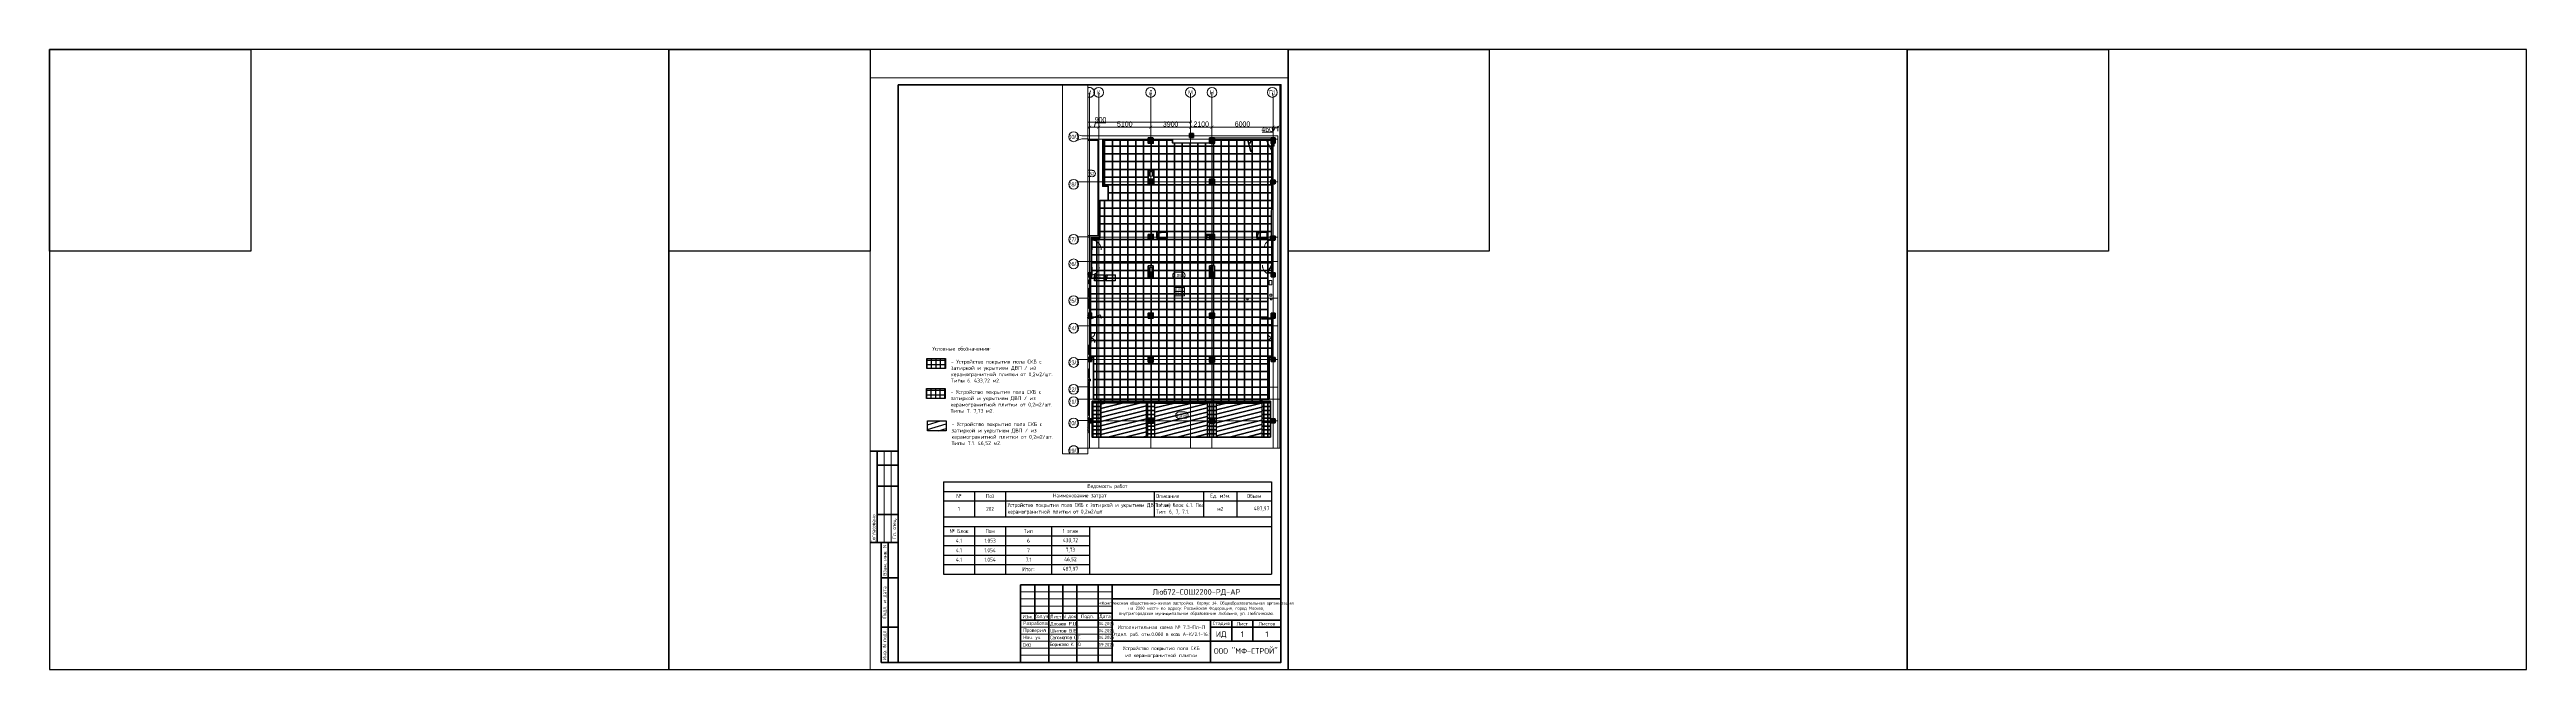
# Paper-space layout '7.3плтк6 7.1' of a CAD drawing. Header units: millimetres. Extents: x -143 to 1617, y 0 to 440.
# The model-space entities are those that its viewports show. They can reach past a viewport. Long polylines and large blocks are cut down to what shows.
import ezdxf
from ezdxf.enums import TextEntityAlignment as Align

# ---------------------------------------------------------------- set-up
doc = ezdxf.new("R2010")
doc.units = ezdxf.units.MM
for name, pattern in [('CENTER', [50.8, 31.75, -6.35, 6.35, -6.35]), ('CENTER2', [28.575, 19.05, -3.175, 3.175, -3.175]), ('DASHED', [19.05, 12.7, -6.35]), ('HIDDEN', [9.525, 6.35, -3.175]), ('HIDDEN2', [4.7625, 3.175, -1.5875])]:
    doc.linetypes.add(name, pattern=pattern)
doc.layers.get('Defpoints').update_dxf_attribs({"color": 250})
for name, color, linetype, lineweight in [('! текст', 250, 'Continuous', 25), ('7.3) Плитка 6', 90, 'Continuous', 60), ('7.4) Плитка 7.1 7', 160, 'Continuous', 60), ('АР_Area', 250, 'Continuous', 5), ('АР_Двери_витраж', 250, 'Continuous', 9), ('АР_Двери_внутренние_антипаника', 250, 'Continuous', 0), ('АР_Колонны', 250, 'Continuous', 30), ('АР_ЛК', 250, 'Continuous', 25), ('АР_Мебель', 250, 'Continuous', 5), ('АР_Отметка', 250, 'Continuous', 13), ('АР_Стены ЖБ', 250, 'Continuous', 35), ('АР_Стены кирпич', 250, 'Continuous', 20), ('АР_Тонкая', 250, 'Continuous', 5), ('АР_Ф_ЛК', 250, 'Continuous', 5), ('АР_Штриховка', 250, 'Continuous', 0), ('ВК_Шахты', 250, 'Continuous', 9), ('КМ_Фахверки размер', 250, 'Continuous', 25), ('ОВ_Отопление', 250, 'Continuous', 5), ('ОВ_Шахты', 250, 'Continuous', 5), ('ОВ_Шахты_блок 4.1', 250, 'Continuous', 25), ('РД_Оси_100', 250, 'Continuous', 0), ('РД_Оси_размер', 250, 'Continuous', 0)]:
    doc.layers.add(name, color=color, linetype=linetype, lineweight=lineweight)
for name, color, linetype in [('3)пол', 250, 'Continuous'), ('7.2) ГИдрообзЭОМ СС', 6, 'Continuous'), ('Условные обозначения', 250, 'Continuous')]:
    doc.layers.add(name, color=color, linetype=linetype)
doc.layers.add('АР_Делит', color=250, linetype='Continuous', lineweight=0, plot=False)
doc.styles.add('Arial_Narrow_08', font='ARIALN.TTF', dxfattribs={"width": 0.8})
doc.styles.get("Standard").update_dxf_attribs({"font": 'arial.ttf'})
doc.styles.add('style1', font='ARIALN.TTF')
doc.styles.add('ккк', font='isocpeur.ttf', dxfattribs={"width": 0.85, "oblique": 15})
doc.styles.add('СПДС', font='isocpeur.ttf', dxfattribs={"width": 0.9})
doc.dimstyles.new('Dim100_ареал', dxfattribs={"dimscale": 100, "dimtxt": 2.5, "dimasz": 1, "dimexe": 1, "dimexo": 1, "dimgap": 0.5, "dimtad": 1, "dimzin": 12, "dimdsep": 46, "dimtxsty": 'style1', "dimblk": 'ARCHTICK', "dimcen": 1, "dimdle": 1, "dimclrd": 256, "dimclre": 256, "dimaunit": 1, "dimadec": 0, "dimazin": 3, "dimtfac": 1, "dimtmove": 1, "dimatfit": 3, "dimldrblk": 'OPEN30', "dimfxl": 4, "dimfxlon": 1, "dimtolj": 1, "dimtzin": 0, "dimlwd": 9, "dimlwe": 9, "dimarcsym": 0})
pattern_1 = [(45, (-120, -9128.87), (-112.2532, 112.2532), []), (45, (-7.75, -9128.87), (-112.2532, 112.2532), [198.4375, -39.6875, 0, -39.6875])]

# ---------------------------------------------------------------- blocks, each defined once
blk = doc.blocks.new('*U152')
at = {"color": 4}
blk.add_lwpolyline([(-220, -220), (220, -220), (220, 220), (-220, 220)], close=True, dxfattribs=at)
at = {"color": 3}
blk.add_lwpolyline([(-220, 220), (-77, 220), (-77, 77), (-220, 77)], close=True, dxfattribs=at)
blk = doc.blocks.new('*U153')
at = {"color": 0, "linetype": 'ByBlock', "lineweight": -2, "transparency": 16777216}
for p in [(0, 0), (440, 0), (880, 0), (1320, 0)]:
    blk.add_blockref('*U152', p, dxfattribs=at)
blk = doc.blocks.new('*U897')
at = {"lineweight": 0}
blk.add_lwpolyline([(-292, -5), (5, -5), (5, 415), (-292, 415)], close=True, dxfattribs=at)
at = {"color": 0, "linetype": 'Continuous', "lineweight": 50}
blk.add_lwpolyline([(-272, 410), (0, 410), (0, 0), (-272, 0)], close=True, dxfattribs=at)
at = {"lineweight": 35}
for points in [[(-272, 150), (-292, 150)], [(-287, 85), (-287, 150)], [(-272, 140), (-287, 140)], [(-272, 125), (-287, 125)], [(-272, 105), (-287, 105)], [(-272, 85), (-292, 85)], [(-272, 85), (-284, 85), (-284, 0), (-272, 0)], [(-279, 0), (-279, 85)], [(-272, 60), (-284, 60)], [(-175, 55), (-175, 30)], [(-165, 55), (-165, 0)], [(-155, 55), (-155, 30)], [(-145, 55), (-145, 0)], [(-130, 55), (-130, 0)], [(-120, 55), (-120, 0)], [(-120, 45), (0, 45)], [(-272, 25), (-284, 25)], [(-185, 35), (-120, 35)], [(-185, 30), (0, 30)], [(-50, 30), (-50, 0)], [(-50, 25), (0, 25)], [(-35, 30), (-35, 15)], [(-20, 30), (-20, 15)], [(-120, 15), (0, 15)]]:
    blk.add_lwpolyline(points, dxfattribs=at)
at = {"lineweight": 18}
for points in [[(-282, 85), (-282, 150)], [(-277, 85), (-277, 150)], [(-185, 50), (-120, 50)], [(-185, 45), (-120, 45)], [(-185, 40), (-120, 40)], [(-185, 25), (-120, 25)], [(-185, 20), (-120, 20)], [(-185, 15), (-120, 15)], [(-185, 10), (-120, 10)], [(-185, 5), (-120, 5)]]:
    blk.add_lwpolyline(points, dxfattribs=at)
at = {"lineweight": 35}
blk.add_lwpolyline([(-185, 0), (0, 0), (0, 55), (-185, 55)], close=True, dxfattribs=at)
at = {"lineweight": 0}
blk.add_lwpolyline([(0, -5), (5, -5), (5, 0)], dxfattribs=at)
at = {"lineweight": -2, "char_height": 2.5, "attachment_point": 5, "rotation": 90, "style": 'СПДС'}
for s, insert, width in [('Согласовано', (-289.5, 95), 19.991), ('Гл. спец.', (-274.5, 95), 19.991), ('Взам. инв. N', (-281.5, 72.5), 24.991), ('Подл. и дата', (-281.5, 42.5), 34.991), ('Инв. N подл.', (-281.5, 12.5), 24.991)]:
    blk.add_mtext(s, dxfattribs=dict(at, insert=insert, width=width))
at = {"insert": (-119.3, 43.2), "char_height": 2.2, "attachment_point": 1, "style": 'СПДС'}
blk.add_mtext_dynamic_manual_height_columns('\\pxqc;«Комплексная общественно-жилая застройка. Корпус 34. Общеобразовательная организация на 2200 мест» по адресу: Российская Федерация, город Москва, \\Pвнутригородское муниципальное образование Люблино, ул. Люблинская.', width=118.293, gutter_width=0, heights=[12.8], dxfattribs=at)
at = {"lineweight": -2, "char_height": 2.5, "style": 'СПДС'}
for s, insert, width, attachment_point in [('Разработал', (-183.1, 27.5), 17.953, 4), ('Проверил', (-183.1, 22.5), 17.953, 4), ('Нач. уч.', (-183.1, 17.5), 17.953, 4), ('Изм.', (-180, 32.5), 10, 5), ('Кол.уч.', (-170, 32.5), 10, 5), ('{\\T0.9;Саломатов С.Г.}', (-164.1, 17.7), 18.77, 4), ('Лист', (-160, 32.5), 10, 5), ('N док.', (-150, 32.5), 10, 5), ('Подп.', (-137.5, 32.5), 15, 5), ('Дата', (-125, 32.5), 10, 5), ('Стадия', (-42.5, 27.5), 15, 5), ('Лист', (-27.5, 27.5), 15, 5), ('Листов', (-10, 27.5), 20, 5), ('СКО', (-183.5, 12.3), 17.953, 4), ('{\\T0.9;Борисово К. Ю.}', (-164.5, 12.5), 18.77, 4)]:
    blk.add_mtext(s, dxfattribs=dict(at, insert=insert, width=width, attachment_point=attachment_point))
at = {"style": 'СПДС'}
for tag, height, p in [('ШИФР_ПРОЕКТА', 4, (-60, 50)), ('НАИМЕНОВАНИЕ_ОБЪЕКТА2', 2.5, (-85, 20)), ('НАИМЕНОВАНИЕ_ОБЪЕКТА', 2.5, (-85, 25)), ('СТАДИЯ', 4, (-42.5, 20)), ('ЛИСТ_первый', 4, (-27.5, 20)), ('ЛИСТОВ', 4, (-10, 20)), ('НАИМЕНОВАНИЕ_ЧЕРТЕЖА2', 2.5, (-85, 5)), ('НАИМЕНОВАНИЕ_ЧЕРТЕЖА1', 2.5, (-85, 10)), ('ОРГАНИЗАЦИЯ_РАЗРАБОТЧИК1', 4, (-25, 8.1))]:
    blk.add_attdef(tag, text='', height=height, dxfattribs=at).set_placement(p, align=Align.MIDDLE_CENTER)
for tag, p in [('РАЗРАБОТЧИК', (-164, 27.5)), ('РУК.ГРУППЫ', (-164, 22.5))]:
    blk.add_attdef(tag, text='', height=2.5, dxfattribs=at).set_placement(p, align=Align.MIDDLE_LEFT)
at = {"style": 'СПДС', "width": 0.9}
for tag, p in [('ДАТА1', (-129.6, 26.4)), ('ДАТА2', (-129.6, 21.4)), ('ДАТА3', (-129.6, 16.6)), ('ДАТА4', (-129.6, 11.4))]:
    blk.add_attdef(tag, p, '', height=2.3, dxfattribs=at)
blk = doc.blocks.new('*U154')
at = {"color": 4}
blk.add_lwpolyline([(-220, -220), (220, -220), (220, 220), (-220, 220)], close=True, dxfattribs=at)
at = {"color": 3}
blk.add_lwpolyline([(-220, 220), (-77, 220), (-77, 77), (-220, 77)], close=True, dxfattribs=at)
blk = doc.blocks.new('*U155')
at = {"color": 0, "linetype": 'ByBlock', "lineweight": -2, "transparency": 16777216}
for p in [(0, 0), (440, 0), (880, 0), (1320, 0)]:
    blk.add_blockref('*U154', p, dxfattribs=at)
blk = doc.blocks.new('*T156')
at = {"layer": '! текст', "linetype": 'ByBlock', "lineweight": -2, "transparency": 16777216}
for p, q in [((0, 0), (233, 0)), ((0, 0), (0, -24.9)), ((233, 0), (233, -24.9)), ((0, -6.8), (233, -6.8)), ((0, -13.5), (233, -13.5)), ((22.1, -6.8), (22.1, -24.9)), ((44.1, -6.8), (44.1, -24.9)), ((149.6, -6.8), (149.6, -24.9)), ((184.7, -6.8), (184.7, -24.9)), ((208.5, -6.8), (208.5, -24.9)), ((0, -24.9), (233, -24.9)), ((0, -31.7), (233, -31.7)), ((0, -31.7), (0, -58.7)), ((22.1, -31.7), (22.1, -58.7)), ((44.1, -31.7), (44.1, -65.5)), ((76.7, -31.7), (76.7, -65.5)), ((103.7, -31.7), (103.7, -65.5)), ((0, -38.4), (103.7, -38.4)), ((0, -45.2), (103.7, -45.2)), ((0, -52), (103.7, -52)), ((0, -58.7), (103.7, -58.7)), ((44.1, -65.5), (103.7, -65.5))]:
    blk.add_line(p, q, dxfattribs=at)
at = {"layer": '! текст', "color": 0, "linetype": 'ByBlock', "lineweight": -2, "transparency": 16777216}
for p, q in [((0, -24.9), (0, -31.7)), ((233, -24.9), (233, -65.5)), ((0, -58.7), (0, -65.5)), ((0, -65.5), (44.1, -65.5)), ((22.1, -58.7), (22.1, -65.5)), ((103.7, -65.5), (233, -65.5))]:
    blk.add_line(p, q, dxfattribs=at)
at = {"layer": '! текст', "color": 0, "transparency": 16777216}
for s, insert, char_height, width, attachment_point in [('{\\fГОСТ тип А|b1|i0|c0;№', (11, -10.1), 2.822, 19.052, 5), ('{\\fГОСТ тип А|b1|i0|c0;Поз', (33.1, -10.1), 2.822, 19.052, 5), ('{\\fГОСТ тип А|b1|i0|c0;Устройство покрытия пола СКБ с затиркой и укрытием ДВП / из керамогранитной плитки от 0,2м2/шт', (45.6, -19.2), 2.8222, 102.495, 4), ('{\\fГОСТ тип А|b1|i0|c0;Наименование затрат', (96.9, -10.1), 2.822, 102.495, 5), ('{\\fГОСТ тип А|b1|i0|c0;Ведомость работ', (116.5, -3.4), 2.822, 230.042, 5), ('{\\fГОСТ тип А|b1|i0|c0;1этаж, блок 4.1. Пол Тип: 6, 7, 7.1.', (151.1, -19.2), 2.822, 32.105, 4), ('{\\fГОСТ тип А|b1|i0|c0;Описание', (151.1, -10.1), 2.822, 32.105, 4), ('{\\fГОСТ тип А|b1|i0|c0;Ед. изм.', (196.6, -10.1), 2.822, 20.816, 5), ('{\\fГОСТ тип А|b1|i0|c0;Объем', (220.8, -10.1), 2.822, 21.522, 5), ('{\\fГОСТ тип А|b1|i0|c0;487,97', (231.5, -19.2), 2.822, 21.522, 6), ('{\\fГОСТ тип А|b1|i0|c0;№ Блок', (11, -35), 2.822, 19.052, 5), ('{\\fГОСТ тип А|b1|i0|c0;1', (11, -19.2), 2.822, 19.052, 5), ('{\\fГОСТ тип А|b1|i0|c0;Пом', (33.1, -35), 2.822, 19.052, 5), ('{\\fГОСТ тип А|b1|i0|c0;202', (33.1, -19.2), 2.822, 19.052, 5), ('{\\fГОСТ тип А|b1|i0|c0;Тип', (60.4, -35), 2.822, 29.636, 5), ('{\\fГОСТ тип А|b1|i0|c0;1 этаж', (90.2, -35), 2.822, 23.991, 5), ('{\\fГОСТ тип А|b0|i0|c0;', (116.5, -30.2), 2.822, 230.042, 8), ('{\\fГОСТ тип А|b1|i0|c0;м2', (196.6, -19.2), 2.822, 20.816, 5), ('{\\fГОСТ тип А|b1|i0|c0;4.1', (11, -41.8), 2.822, 19.052, 5), ('{\\fГОСТ тип А|b1|i0|c0;4.1', (11, -48.6), 2.822, 19.052, 5), ('{\\fГОСТ тип А|b1|i0|c0;1.053', (33.1, -41.8), 2.822, 19.052, 5), ('{\\fГОСТ тип А|b1|i0|c0;1.054', (33.1, -48.6), 2.822, 19.052, 5), ('{\\fГОСТ тип А|b1|i0|c0;6', (60.4, -41.8), 2.822, 29.636, 5), ('{\\fГОСТ тип А|b1|i0|c0;7', (60.4, -48.6), 2.822, 29.636, 5), ('{\\fГОСТ тип А|b1|i0|c0;433,72', (90.2, -41.8), 2.822, 23.991, 5), ('{\\fГОСТ тип А|b1|i0|c0;7,73', (90.2, -48.6), 2.822, 23.991, 5), ('{\\fГОСТ тип А|b0|i0|c0;', (1.5, -64), 2.822, 19.052, 7), ('{\\fГОСТ тип А|b1|i0|c0;4.1', (11, -55.3), 2.822, 19.052, 5), ('{\\fГОСТ тип А|b0|i0|c0;', (23.6, -64), 2.822, 19.052, 7), ('{\\fГОСТ тип А|b1|i0|c0;1.054', (33.1, -55.3), 2.822, 19.052, 5), ('{\\fГОСТ тип А|b1|i0|c0;Итог:', (60.4, -62.1), 2.822, 29.636, 5), ('{\\fГОСТ тип А|b1|i0|c0;7.1', (60.4, -55.3), 2.822, 29.636, 5), ('{\\fГОСТ тип А|b1|i0|c0;487,97', (90.2, -62.1), 2.822, 23.991, 5), ('{\\fГОСТ тип А|b1|i0|c0;46,52', (90.2, -55.3), 2.822, 23.991, 5), ('{\\fГОСТ тип А|b0|i0|c0;', (168.4, -64), 2.822, 126.311, 8)]:
    blk.add_mtext(s, dxfattribs=dict(at, insert=insert, char_height=char_height, width=width, attachment_point=attachment_point))
blk = doc.blocks.new('otv')
at = {"linetype": 'Continuous'}
blk.add_lwpolyline([(0, -1), (0, 0), (1, 0), (1, -1)], close=True, dxfattribs=at)
blk.add_solid([(0, -1), (0, 0), (0.135, -0.137), (1, 0)], dxfattribs=at)
blk = doc.blocks.new('ЛК_4000х9200_1эт')
at = {"color": 5}
blk.add_lwpolyline([(3574, 3915), (6700, 3915), (6700, 3955), (3559, 3955)], dxfattribs=at)
at = {"layer": 'АР_Делит'}
blk.add_lwpolyline([(-400, 4000), (9000, 4000), (9000, 0), (-400, 0)], close=True, dxfattribs=at)
at = {"layer": 'АР_Тонкая'}
for points in [[(3841, 2150), (3484, 2961), (3577, 3138), (3291, 3012), (3383, 3189), (3026, 4000)], [(4352, 2150), (3995, 2961), (4088, 3138), (3802, 3012), (3894, 3189), (3537, 4000)]]:
    blk.add_lwpolyline(points, dxfattribs=at)
at = {"layer": 'АР_Ф_ЛК'}
for p, q in [((800, 2800), (800, 4000)), ((1100, 2800), (1100, 4000)), ((1400, 2800), (1400, 4000)), ((1700, 2800), (1700, 4000)), ((2000, 2800), (2000, 4000)), ((2300, 2800), (2300, 4000)), ((2600, 2800), (2600, 4000)), ((2900, 2800), (2900, 4000)), ((3200, 2800), (3200, 3705))]:
    blk.add_line(p, q, dxfattribs=at)
at = {"layer": 'АР_Ф_ЛК', "color": 5}
for p, q in [((3700, 3955), (3700, 4000)), ((3700, 3630), (3700, 3915)), ((4000, 3955), (4000, 4000)), ((4000, 3099), (4000, 3915)), ((4300, 3955), (4300, 4000)), ((4300, 2269), (4300, 3915)), ((4600, 3955), (4600, 4000)), ((4600, 2255), (4600, 3915)), ((4900, 3955), (4900, 4000)), ((4900, 2255), (4900, 3915)), ((5200, 3955), (5200, 4000)), ((5200, 2255), (5200, 3915)), ((5500, 3955), (5500, 4000)), ((5500, 2255), (5500, 3915)), ((5800, 3955), (5800, 4000)), ((5800, 2255), (5800, 3915)), ((6100, 3955), (6100, 4000)), ((6100, 2255), (6100, 3915)), ((6400, 3955), (6400, 4000)), ((6400, 2255), (6400, 3915)), ((4600, 2190), (4600, 2215)), ((4900, 2190), (4900, 2215)), ((5200, 2190), (5200, 2215)), ((5500, 2190), (5500, 2215)), ((5800, 2190), (5800, 2215)), ((6100, 2190), (6100, 2215)), ((6400, 2190), (6400, 2215))]:
    blk.add_line(p, q, dxfattribs=at)
at = {"layer": 'АР_Ф_ЛК', "color": 5, "lineweight": 9}
for p, q in [((4306, 2255), (6480, 2255)), ((4324, 2215), (6480, 2215))]:
    blk.add_line(p, q, dxfattribs=at)
at = {"layer": 'АР_Ф_ЛК'}
for points in [[(800, 3400, 0, 150, 0), (1266, 3400, 0, 0, 0), (3334, 3400, 0, 0, 0)], [(4094, 3085, 0, 150, 0), (4561, 3085, 0, 0, 0), (6400, 3085, 0, 0, 0)]]:
    blk.add_lwpolyline(points, format="xyseb", dxfattribs=at)
blk.add_lwpolyline([(3599, 2800), (800, 2800), (800, 4000), (3070, 4000)], dxfattribs=at)
at = {"layer": 'АР_Ф_ЛК', "color": 5}
blk.add_lwpolyline([(4335, 2190), (6500, 2190), (6500, 2150), (4352, 2150)], dxfattribs=at)
at = {"layer": 'АР_Ф_ЛК', "color": 5, "lineweight": 9}
blk.add_arc((6480, 2235), 20, 270, 90, dxfattribs=at)
blk = doc.blocks.new('Отметка_план')
at = {"color": 7}
blk.add_lwpolyline([(0, 0), (10, 0), (10, 4), (0, 4)], close=True, dxfattribs=at)
at = {"style": 'Arial_Narrow_08', "width": 0.8}
blk.add_attdef('OTMG', text='', height=2.5, dxfattribs=at).set_placement((9.1, 0.7), align=Align.RIGHT)
blk = doc.blocks.new('otv пунктир')
at = {"linetype": 'HIDDEN', "ltscale": 0.07}
blk.add_lwpolyline([(0, 0), (0, 1), (1, 1), (1, 0)], close=True, dxfattribs=at)
blk.add_lwpolyline([(0, 1), (0.13, 0.14), (1, 0)], dxfattribs=at)
blk = doc.blocks.new('otv_в_стене')
at = {"linetype": 'Continuous'}
blk.add_lwpolyline([(0, -1), (0, 0), (1, 0), (1, -1)], close=True, dxfattribs=at)
blk.add_solid([(0, -1), (0, 0), (0.5, -0.5), (1, 0)], dxfattribs=at)
blk = doc.blocks.new('A-iden')
at = {"linetype": 'Continuous', "lineweight": 5}
blk.add_circle((0, -4), 3, dxfattribs=at)
at = {"color": 0, "linetype": 'Continuous', "lineweight": 20, "style": 'ккк', "width": 0.85}
blk.add_attdef('ID', text='', height=8, dxfattribs=at).set_placement((0.3, -3.9), align=Align.MIDDLE_CENTER)
blk = doc.blocks.new('_ArchTick')
at = {"color": 0, "linetype": 'ByBlock', "const_width": 0.15}
blk.add_lwpolyline([(-0.5, -0.5), (0.5, 0.5)], dxfattribs=at)
blk = doc.blocks.new('*D118')
at = {"layer": 'Defpoints', "color": 0, "transparency": 16777216}
for p in [(1241253, 222414), (1223253, 135908), (1241253, 133908)]:
    blk.add_point(p, dxfattribs=at)
at = {"layer": 'РД_Оси_размер', "lineweight": 9, "transparency": 16777216}
for p, q in [((1223153, 133908), (1241353, 133908)), ((1223253, 134308), (1223253, 133808)), ((1241253, 134308), (1241253, 133808))]:
    blk.add_line(p, q, dxfattribs=at)
at = {"layer": 'РД_Оси_размер', "lineweight": 9, "transparency": 16777216, "xscale": 300, "yscale": 300, "zscale": 300, "rotation": 180}
blk.add_blockref('_ArchTick', (1223253, 133908), dxfattribs=at)
at = {"layer": 'РД_Оси_размер', "lineweight": 9, "transparency": 16777216, "xscale": 300, "yscale": 300, "zscale": 300}
blk.add_blockref('_ArchTick', (1241253, 133908), dxfattribs=at)
at = {"layer": 'РД_Оси_размер', "color": 0, "transparency": 16777216, "insert": (1232253, 134213), "char_height": 500, "attachment_point": 5, "style": 'style1'}
blk.add_mtext('\\A1;18000', dxfattribs=at)
blk = doc.blocks.new('_Open30')
at = {"color": 0, "linetype": 'ByBlock', "lineweight": -2}
for p, q in [((-1, 0.27), (0, 0)), ((0, 0), (-1, -0.27)), ((0, 0), (-1, 0))]:
    blk.add_line(p, q, dxfattribs=at)
blk = doc.blocks.new('*D98')
at = {"layer": 'Defpoints', "color": 0, "transparency": 16777216}
for p in [(1233153, 224571), (1195653, 222571), (1233153, 222571)]:
    blk.add_point(p, dxfattribs=at)
at = {"layer": 'РД_Оси_размер', "lineweight": 9, "transparency": 16777216}
for p, q in [((1195553, 224571), (1233253, 224571)), ((1195653, 224171), (1195653, 224671)), ((1233153, 224171), (1233153, 224671))]:
    blk.add_line(p, q, dxfattribs=at)
at = {"layer": 'РД_Оси_размер', "lineweight": 9, "transparency": 16777216, "xscale": 300, "yscale": 300, "zscale": 300, "rotation": 180}
blk.add_blockref('_ArchTick', (1195653, 224571), dxfattribs=at)
at = {"layer": 'РД_Оси_размер', "lineweight": 9, "transparency": 16777216, "xscale": 300, "yscale": 300, "zscale": 300}
blk.add_blockref('_ArchTick', (1233153, 224571), dxfattribs=at)
at = {"layer": 'РД_Оси_размер', "color": 0, "transparency": 16777216, "insert": (1214403, 224876), "char_height": 500, "attachment_point": 5, "style": 'style1'}
blk.add_mtext('\\A1;37500', dxfattribs=at)
blk = doc.blocks.new('*D111')
at = {"layer": 'Defpoints', "color": 0, "transparency": 16777216}
for p in [(1223253, 224071), (1219853, 222571), (1223253, 222571)]:
    blk.add_point(p, dxfattribs=at)
at = {"layer": 'РД_Оси_размер', "lineweight": 9, "transparency": 16777216}
for p, q in [((1219753, 224071), (1223353, 224071)), ((1219853, 223671), (1219853, 224171)), ((1223253, 223671), (1223253, 224171))]:
    blk.add_line(p, q, dxfattribs=at)
at = {"layer": 'РД_Оси_размер', "lineweight": 9, "transparency": 16777216, "xscale": 300, "yscale": 300, "zscale": 300, "rotation": 180}
blk.add_blockref('_ArchTick', (1219853, 224071), dxfattribs=at)
at = {"layer": 'РД_Оси_размер', "lineweight": 9, "transparency": 16777216, "xscale": 300, "yscale": 300, "zscale": 300}
blk.add_blockref('_ArchTick', (1223253, 224071), dxfattribs=at)
at = {"layer": 'РД_Оси_размер', "color": 0, "transparency": 16777216, "insert": (1221553, 224376), "char_height": 500, "attachment_point": 5, "style": 'style1'}
blk.add_mtext('\\A1;3400', dxfattribs=at)
blk = doc.blocks.new('*D112')
at = {"layer": 'Defpoints', "color": 0, "transparency": 16777216}
for p in [(1224153, 224071), (1223253, 222571), (1224153, 222571)]:
    blk.add_point(p, dxfattribs=at)
at = {"layer": 'РД_Оси_размер', "lineweight": 9, "transparency": 16777216}
for p, q in [((1223153, 224071), (1224253, 224071)), ((1223253, 223671), (1223253, 224171)), ((1223703, 224071), (1223832, 224501)), ((1223832, 224501), (1224837, 224501)), ((1224153, 223671), (1224153, 224171))]:
    blk.add_line(p, q, dxfattribs=at)
at = {"layer": 'РД_Оси_размер', "lineweight": 9, "transparency": 16777216, "xscale": 300, "yscale": 300, "zscale": 300, "rotation": 180}
blk.add_blockref('_ArchTick', (1223253, 224071), dxfattribs=at)
at = {"layer": 'РД_Оси_размер', "lineweight": 9, "transparency": 16777216, "xscale": 300, "yscale": 300, "zscale": 300}
blk.add_blockref('_ArchTick', (1224153, 224071), dxfattribs=at)
at = {"layer": 'РД_Оси_размер', "color": 0, "transparency": 16777216, "insert": (1224334, 224807), "char_height": 500, "attachment_point": 5, "style": 'style1'}
blk.add_mtext('\\A1;900', dxfattribs=at)
blk = doc.blocks.new('*D113')
at = {"layer": 'Defpoints', "color": 0, "transparency": 16777216}
for p in [(1229253, 224071), (1224153, 222571), (1229253, 222571)]:
    blk.add_point(p, dxfattribs=at)
at = {"layer": 'РД_Оси_размер', "lineweight": 9, "transparency": 16777216}
for p, q in [((1224053, 224071), (1229353, 224071)), ((1224153, 223671), (1224153, 224171)), ((1229253, 223671), (1229253, 224171))]:
    blk.add_line(p, q, dxfattribs=at)
at = {"layer": 'РД_Оси_размер', "lineweight": 9, "transparency": 16777216, "xscale": 300, "yscale": 300, "zscale": 300, "rotation": 180}
blk.add_blockref('_ArchTick', (1224153, 224071), dxfattribs=at)
at = {"layer": 'РД_Оси_размер', "lineweight": 9, "transparency": 16777216, "xscale": 300, "yscale": 300, "zscale": 300}
blk.add_blockref('_ArchTick', (1229253, 224071), dxfattribs=at)
at = {"layer": 'РД_Оси_размер', "color": 0, "transparency": 16777216, "insert": (1226703, 224376), "char_height": 500, "attachment_point": 5, "style": 'style1'}
blk.add_mtext('\\A1;5100', dxfattribs=at)
blk = doc.blocks.new('*D114')
at = {"layer": 'Defpoints', "color": 0, "transparency": 16777216}
for p in [(1233153, 224071), (1229253, 222571), (1233153, 222571)]:
    blk.add_point(p, dxfattribs=at)
at = {"layer": 'РД_Оси_размер', "lineweight": 9, "transparency": 16777216}
for p, q in [((1229153, 224071), (1233253, 224071)), ((1229253, 223671), (1229253, 224171)), ((1233153, 223671), (1233153, 224171))]:
    blk.add_line(p, q, dxfattribs=at)
at = {"layer": 'РД_Оси_размер', "lineweight": 9, "transparency": 16777216, "xscale": 300, "yscale": 300, "zscale": 300, "rotation": 180}
blk.add_blockref('_ArchTick', (1229253, 224071), dxfattribs=at)
at = {"layer": 'РД_Оси_размер', "lineweight": 9, "transparency": 16777216, "xscale": 300, "yscale": 300, "zscale": 300}
blk.add_blockref('_ArchTick', (1233153, 224071), dxfattribs=at)
at = {"layer": 'РД_Оси_размер', "color": 0, "transparency": 16777216, "insert": (1231203, 224376), "char_height": 500, "attachment_point": 5, "style": 'style1'}
blk.add_mtext('\\A1;3900', dxfattribs=at)
blk = doc.blocks.new('*D115')
at = {"layer": 'Defpoints', "color": 0, "transparency": 16777216}
for p in [(1235253, 224071), (1233153, 222571), (1235253, 222571)]:
    blk.add_point(p, dxfattribs=at)
at = {"layer": 'РД_Оси_размер', "lineweight": 9, "transparency": 16777216}
for p, q in [((1233053, 224071), (1235353, 224071)), ((1233153, 223671), (1233153, 224171)), ((1235253, 223671), (1235253, 224171))]:
    blk.add_line(p, q, dxfattribs=at)
at = {"layer": 'РД_Оси_размер', "lineweight": 9, "transparency": 16777216, "xscale": 300, "yscale": 300, "zscale": 300, "rotation": 180}
blk.add_blockref('_ArchTick', (1233153, 224071), dxfattribs=at)
at = {"layer": 'РД_Оси_размер', "lineweight": 9, "transparency": 16777216, "xscale": 300, "yscale": 300, "zscale": 300}
blk.add_blockref('_ArchTick', (1235253, 224071), dxfattribs=at)
at = {"layer": 'РД_Оси_размер', "color": 0, "transparency": 16777216, "insert": (1234203, 224376), "char_height": 500, "attachment_point": 5, "style": 'style1'}
blk.add_mtext('\\A1;2100', dxfattribs=at)
blk = doc.blocks.new('*D116')
at = {"layer": 'Defpoints', "color": 0, "transparency": 16777216}
for p in [(1241253, 224071), (1235253, 222571), (1241253, 222571)]:
    blk.add_point(p, dxfattribs=at)
at = {"layer": 'РД_Оси_размер', "lineweight": 9, "transparency": 16777216}
for p, q in [((1235153, 224071), (1241353, 224071)), ((1235253, 223671), (1235253, 224171)), ((1241253, 223671), (1241253, 224171))]:
    blk.add_line(p, q, dxfattribs=at)
at = {"layer": 'РД_Оси_размер', "lineweight": 9, "transparency": 16777216, "xscale": 300, "yscale": 300, "zscale": 300, "rotation": 180}
blk.add_blockref('_ArchTick', (1235253, 224071), dxfattribs=at)
at = {"layer": 'РД_Оси_размер', "lineweight": 9, "transparency": 16777216, "xscale": 300, "yscale": 300, "zscale": 300}
blk.add_blockref('_ArchTick', (1241253, 224071), dxfattribs=at)
at = {"layer": 'РД_Оси_размер', "color": 0, "transparency": 16777216, "insert": (1238253, 224376), "char_height": 500, "attachment_point": 5, "style": 'style1'}
blk.add_mtext('\\A1;6000', dxfattribs=at)
blk = doc.blocks.new('*D117')
at = {"layer": 'Defpoints', "color": 0, "transparency": 16777216}
for p in [(1241713, 224071), (1241253, 222571), (1241713, 222571)]:
    blk.add_point(p, dxfattribs=at)
at = {"layer": 'РД_Оси_размер', "lineweight": 9, "transparency": 16777216}
for p, q in [((1241187, 223571), (1240166, 223571)), ((1241153, 224071), (1241813, 224071)), ((1241483, 224071), (1241187, 223571)), ((1241253, 223671), (1241253, 224171)), ((1241713, 223671), (1241713, 224171))]:
    blk.add_line(p, q, dxfattribs=at)
at = {"layer": 'РД_Оси_размер', "lineweight": 9, "transparency": 16777216, "xscale": 300, "yscale": 300, "zscale": 300, "rotation": 180}
blk.add_blockref('_ArchTick', (1241253, 224071), dxfattribs=at)
at = {"layer": 'РД_Оси_размер', "lineweight": 9, "transparency": 16777216, "xscale": 300, "yscale": 300, "zscale": 300}
blk.add_blockref('_ArchTick', (1241713, 224071), dxfattribs=at)
at = {"layer": 'РД_Оси_размер', "color": 0, "transparency": 16777216, "insert": (1240677, 223876), "char_height": 500, "attachment_point": 5, "style": 'style1'}
blk.add_mtext('\\A1;460', dxfattribs=at)
blk = doc.blocks.new('MOK-МаркаПом_овал_ареал')
for p, q in [((-3, 3.8), (3.5, 3.8)), ((-2.7, -3), (2.8, -3))]:
    blk.add_line(p, q)
for centre, radius, start, end in [((-3, 0.2), 3.55, 90, 270), ((-7.4, 0), 7.16, 0, 0.001), ((3.5, 0.2), 3.55, 270, 90)]:
    blk.add_arc(centre, radius, start, end)
at = {"color": 0, "style": 'style1'}
blk.add_attdef('АР-ПОМЕЩЕНИЕ:НОМЕР', text='', height=3, dxfattribs=at).set_placement((0.3, 0), align=Align.MIDDLE)
blk = doc.blocks.new('оси_рен')
at = {"layer": 'РД_Оси_100', "color": 251, "linetype": 'CENTER2', "true_color": 0x636466}
for p, q in [((1223252.916, 222320.175), (1223252.916, 227414.666)), ((1233152.916, 222320.175), (1233152.916, 227414.666)), ((1235252.916, 222320.175), (1235252.916, 227414.666)), ((1223252.916, 135558.25), (1223252.916, 223268.25)), ((1233152.916, 190733.254), (1233152.916, 223383.079)), ((1235252.916, 190733.254), (1235252.916, 223213.25)), ((1189697.958, 218713.25), (1241712.916, 218713.25)), ((1189697.958, 213313.25), (1241712.916, 213313.25)), ((1189697.958, 210913.25), (1241712.916, 210913.25)), ((1189697.958, 207313.25), (1241712.916, 207313.25)), ((1241712.916, 204613.25), (1189697.958, 204613.25)), ((1189697.958, 201313.25), (1241712.916, 201313.25)), ((1241712.916, 198613.25), (1189697.958, 198613.25)), ((1189697.958, 197413.25), (1241712.916, 197413.25)), ((1189697.958, 195313.25), (1241712.916, 195313.25))]:
    blk.add_line(p, q, dxfattribs=at)
for points in [[(1224152.916, 222320.175), (1224152.916, 227414.666)], [(1229252.916, 227414.666), (1229252.916, 222320.175)], [(1241182.916, 227414.666), (1241252.916, 227014.666), (1241252.916, 222320.175)], [(1241712.916, 223213.25), (1190197.958, 223213.25), (1189697.958, 223363.25)], [(1241712.916, 222913.25), (1190197.958, 222913.25), (1189697.958, 222763.25)], [(1224152.916, 135913.25), (1224152.916, 223268.25)], [(1229252.916, 223268.25), (1229252.916, 190733.254)], [(1241252.916, 223213.25), (1241252.916, 181613.25)], [(1241712.916, 190813.25), (1241712.916, 223213.25)], [(1241712.916, 192613.25), (1189697.958, 192613.25)]]:
    blk.add_lwpolyline(points, dxfattribs=at)
at = {"layer": 'РД_Оси_100', "color": 251, "true_color": 0x636466}
ref = blk.add_blockref('A-iden', (1223252.916, 228114.666), dxfattribs=dict(at, xscale=160, yscale=160))
ref.add_attrib('ID', 'И', dxfattribs={"layer": '0', "linetype": 'Continuous', "height": 400, "style": 'style1'}).set_placement((1223252.916, 227474.666), align=Align.MIDDLE)
ref = blk.add_blockref('A-iden', (1224152.916, 228114.666), dxfattribs=dict(at, xscale=160, yscale=160))
ref.add_attrib('ID', 'К', dxfattribs={"layer": '0', "linetype": 'Continuous', "height": 400, "style": 'style1'}).set_placement((1224152.916, 227474.666), align=Align.MIDDLE)
ref = blk.add_blockref('A-iden', (1229252.916, 228114.666), dxfattribs=dict(at, xscale=160, yscale=160))
ref.add_attrib('ID', 'Л', dxfattribs={"layer": '0', "linetype": 'Continuous', "height": 400, "style": 'style1'}).set_placement((1229252.916, 227474.666), align=Align.MIDDLE)
ref = blk.add_blockref('A-iden', (1233152.916, 228114.666), dxfattribs=dict(at, xscale=160, yscale=160))
ref.add_attrib('ID', 'М', dxfattribs={"layer": '0', "linetype": 'Continuous', "height": 400, "style": 'style1'}).set_placement((1233152.916, 227474.666), align=Align.MIDDLE)
ref = blk.add_blockref('A-iden', (1235252.916, 228114.666), dxfattribs=dict(at, xscale=160, yscale=160))
ref.add_attrib('ID', 'Н', dxfattribs={"layer": '0', "linetype": 'Continuous', "height": 400, "style": 'style1'}).set_placement((1235252.916, 227474.666), align=Align.MIDDLE)
ref = blk.add_blockref('A-iden', (1241182.916, 228114.666), dxfattribs=dict(at, xscale=160, yscale=160))
ref.add_attrib('ID', 'П1', dxfattribs={"layer": '0', "linetype": 'Continuous', "height": 400, "style": 'style1'}).set_placement((1241182.916, 227474.666), align=Align.MIDDLE)
ref = blk.add_blockref('A-iden', (1189397.958, 223763.25), dxfattribs=dict(at, xscale=160, yscale=160))
ref.add_attrib('ID', '30/1', dxfattribs={"layer": '0', "linetype": 'Continuous', "height": 400, "style": 'style1'}).set_placement((1189397.958, 223123.25), align=Align.MIDDLE)
ref = blk.add_blockref('A-iden', (1189397.958, 219113.25), dxfattribs=dict(at, xscale=160, yscale=160))
ref.add_attrib('ID', '28/1', dxfattribs={"layer": '0', "linetype": 'Continuous', "height": 400, "style": 'style1'}).set_placement((1189397.958, 218473.25), align=Align.MIDDLE)
ref = blk.add_blockref('A-iden', (1189397.958, 213713.25), dxfattribs=dict(at, xscale=160, yscale=160))
ref.add_attrib('ID', '27/1', dxfattribs={"layer": '0', "linetype": 'Continuous', "height": 400, "style": 'style1'}).set_placement((1189397.958, 213073.25), align=Align.MIDDLE)
ref = blk.add_blockref('A-iden', (1189397.958, 211313.25), dxfattribs=dict(at, xscale=160, yscale=160))
ref.add_attrib('ID', '26/1', dxfattribs={"layer": '0', "linetype": 'Continuous', "height": 400, "style": 'style1'}).set_placement((1189397.958, 210673.25), align=Align.MIDDLE)
ref = blk.add_blockref('A-iden', (1189397.958, 207713.25), dxfattribs=dict(at, xscale=160, yscale=160))
ref.add_attrib('ID', '25/1', dxfattribs={"layer": '0', "linetype": 'Continuous', "height": 400, "style": 'style1'}).set_placement((1189397.958, 207073.25), align=Align.MIDDLE)
ref = blk.add_blockref('A-iden', (1189397.958, 205013.25), dxfattribs=dict(at, xscale=160, yscale=160))
ref.add_attrib('ID', '24/1', dxfattribs={"layer": '0', "linetype": 'Continuous', "height": 400, "style": 'style1'}).set_placement((1189397.958, 204373.25), align=Align.MIDDLE)
ref = blk.add_blockref('A-iden', (1189397.958, 201652.398), dxfattribs=dict(at, xscale=160, yscale=160))
ref.add_attrib('ID', '23/1', dxfattribs={"layer": '0', "linetype": 'Continuous', "height": 400, "style": 'style1'}).set_placement((1189397.958, 201012.398), align=Align.MIDDLE)
ref = blk.add_blockref('A-iden', (1189397.958, 199013.25), dxfattribs=dict(at, xscale=160, yscale=160))
ref.add_attrib('ID', '22/1', dxfattribs={"layer": '0', "linetype": 'Continuous', "height": 400, "style": 'style1'}).set_placement((1189397.958, 198373.25), align=Align.MIDDLE)
ref = blk.add_blockref('A-iden', (1189397.958, 197813.25), dxfattribs=dict(at, xscale=160, yscale=160))
ref.add_attrib('ID', '21/1', dxfattribs={"layer": '0', "linetype": 'Continuous', "height": 400, "style": 'style1'}).set_placement((1189397.958, 197173.25), align=Align.MIDDLE)
ref = blk.add_blockref('A-iden', (1189397.958, 195713.25), dxfattribs=dict(at, xscale=160, yscale=160))
ref.add_attrib('ID', '20/1', dxfattribs={"layer": '0', "linetype": 'Continuous', "height": 400, "style": 'style1'}).set_placement((1189397.958, 195073.25), align=Align.MIDDLE)
ref = blk.add_blockref('A-iden', (1189397.958, 193013.25), dxfattribs=dict(at, xscale=160, yscale=160))
ref.add_attrib('ID', '19/1', dxfattribs={"layer": '0', "linetype": 'Continuous', "height": 400, "style": 'style1'}).set_placement((1189397.958, 192373.25), align=Align.MIDDLE)
at = {"layer": 'РД_Оси_размер', "color": 251, "true_color": 0x636466}
for base, p1, p2, picture, middle in [((1233152.916, 224571.073), (1195652.916, 222571.073), (1233152.916, 222571.073), '*D98', (1214402.916, 224876.359)), ((1223252.916, 224071.073), (1219852.916, 222571.073), (1223252.916, 222571.073), '*D111', (1221552.916, 224376.359)), ((1224152.916, 224071.073), (1223252.916, 222571.073), (1224152.916, 222571.073), '*D112', (1223882.001, 224806.646)), ((1229252.916, 224071.073), (1224152.916, 222571.073), (1229252.916, 222571.073), '*D113', (1226702.916, 224376.359)), ((1233152.916, 224071.073), (1229252.916, 222571.073), (1233152.916, 222571.073), '*D114', (1231202.916, 224376.359)), ((1235252.916, 224071.073), (1233152.916, 222571.073), (1235252.916, 222571.073), '*D115', (1234202.916, 224376.359)), ((1241252.916, 224071.073), (1235252.916, 222571.073), (1241252.916, 222571.073), '*D116', (1238252.916, 224376.359)), ((1241252.916, 133907.755), (1223252.916, 135907.755), (1241252.916, 222413.947), '*D118', (1232252.916, 134213.041))]:
    dim = blk.add_linear_dim(base=base, p1=p1, p2=p2, dimstyle='Dim100_ареал', override={"dimtxt": 5, "dimasz": 3}, dxfattribs=at)
    dim.commit()
    dim.dimension.update_dxf_attribs({"geometry": picture, "text_midpoint": middle})
dim = blk.add_linear_dim(base=(1241712.916, 224071.073), p1=(1241252.916, 222571.073), p2=(1241712.916, 222571.073), dimstyle='Dim100_ареал', override={"dimtxt": 5, "dimasz": 3}, dxfattribs=at)
dim.commit()
dim.dimension.update_dxf_attribs({"geometry": '*D117', "text_midpoint": (1241137.097, 223571.073), "dimtype": 160})

msp = doc.modelspace()

# ---------------------------------------------------------------- hatches: boundary and pattern name
at = {"layer": '7.2) ГИдрообзЭОМ СС'}
h = msp.add_hatch(dxfattribs=at)
h.set_pattern_fill('ANSI31', color=256, scale=12)
h.paths.add_polyline_path([(27380, 63571.13), (27280, 63571.13), (27280, 63971.13), (27380, 63971.13), (27380, 64146.13), (25280, 64146.13), (25280, 62566.13), (25380, 62566.13), (25380, 63566.13), (26080, 63566.13), (26080, 62566.13), (27380, 62566.13)])
h.paths.add_polyline_path([(13380, 79451.13), (12680, 79451.13), (12680, 79171.13), (12580, 79171.13), (12580, 78896.565), (13380, 78896.565)])
h.paths.add_polyline_path([(24420, 73802.003), (24570, 73802.003), (24570, 74011.797), (24420.352, 74011.797), (24420.352, 74161.797), (24570, 74161.797), (24570, 74871.13), (23430, 74871.13), (23430, 73971.129), (23580, 73971.129), (23580, 73721.129), (23430, 73721.129), (23430, 73502.003), (24420, 73502.003)])
h.paths.add_polyline_path([(23880, 73871.13), (23880, 74001.13), (23679.983, 74001.13), (23679.983, 74201.13), (23880, 74201.13), (23880, 74271.13), (24280, 74271.13), (24280, 73871.13)], flags=16)
h.paths.add_polyline_path([(23580, 74571.129), (23580, 74721.129), (23880, 74721.129), (23880, 74571.129)], flags=16)
h.paths.add_polyline_path([(13480, 60408.236), (13480, 60496.138), (13180, 60496.138), (13180, 60446.134), (12980, 60446.134), (12980, 60496.138), (12580, 60496.138), (12580, 59646.138), (12605.048, 59646.138), (12980, 59646.138), (12980, 60046.138), (13180, 60046.138), (13180, 59646.138), (13480, 59646.138), (13480, 59708.236)])
h.paths.add_polyline_path([(13480, 61358.236), (13480, 61426.138), (12580, 61426.138), (12580, 61271.13), (12680, 61271.13), (12680, 60871.13), (12580, 60871.13), (12580, 60576.138), (12980, 60576.138), (12980, 60846.134), (13180, 60846.134), (13180, 60576.138), (13480, 60576.138), (13480, 60658.236)])
at = {"layer": '7.3) Плитка 6'}
h = msp.add_hatch(dxfattribs=at)
h.set_pattern_fill('ANSI37', color=256, scale=240, angle=45)
h.paths.add_polyline_path([(28580, 65871.154), (27880, 65871.13), (27880, 69971.13), (27580, 69971.13), (27580, 73821.13), (27680, 73821.13), (27680, 74321.13), (27580, 74321.13), (27580, 77871.13), (27680, 77871.13), (27680, 81671.13), (28480, 81671.13), (28478.192, 85342.535), (29321.381, 85342.681), (29321.137, 86750.927), (28780.731, 86750.833), (28779.949, 91262.589), (33229.949, 91263.36), (33230.001, 90963.36), (33730.001, 90963.447), (33729.949, 91263.447), (35616.82, 91271.13), (35617.977, 90986.938), (39729.995, 90968.816), (39731.341, 91274.256), (45279.902, 91249.803), (45278.58, 90949.808), (45369.788, 90949.406), (45353.922, 87349.441), (45263.924, 87349.838), (45262.161, 86949.842), (45352.183, 86949.445), (45329.706, 81849.495), (45239.685, 81849.891), (45237.922, 81449.895), (45370, 81471.13), (45370, 78271.13), (44970, 78271.13), (44970, 73821.13), (45370, 73821.13), (45370, 69971.13), (45081.461, 69971.13), (45081.461, 65871.13)])
h.paths.add_polyline_path([(39230, 70021.13), (39730, 70021.13), (39730, 69521.13), (39230, 69521.13)], flags=16)
h.paths.add_polyline_path([(33230, 70021.13), (33730, 70021.13), (33730, 69521.13), (33230, 69521.13)], flags=16)
h.paths.add_polyline_path([(39230, 74321.13), (39730, 74321.13), (39730, 73821.13), (39230, 73821.13)], flags=16)
h.paths.add_polyline_path([(33230, 73821.13), (33730, 73821.13), (33730, 74321.13), (33230, 74321.13)], flags=16)
h.paths.add_polyline_path([(39230, 78941.13), (39730, 78941.13), (39730, 77821.13), (39230, 77821.13)], flags=16)
h.paths.add_polyline_path([(33230, 78941.13), (33730, 78941.13), (33730, 77821.13), (33230, 77821.13)], flags=16)
h.paths.add_polyline_path([(38949.983, 81521.13), (39730, 81521.13), (39730, 82021.13), (38949.983, 82021.13)], flags=16)
h.paths.add_polyline_path([(33230, 82021.13), (33730, 82021.13), (33730, 81521.13), (33230, 81521.13)], flags=16)
h.paths.add_polyline_path([(39730, 87421.13), (39230, 87421.13), (39230, 86921.13), (39730, 86921.13)], flags=16)
h.paths.add_polyline_path([(33230, 86921.13), (33770, 86921.13), (33770, 88271.129), (33230, 88271.129)], flags=16)
h.paths.add_polyline_path([(28580, 65871.13), (44380.005, 65871.13), (44380.005, 65671.532), (28580, 65671.532)])
at = {"layer": '7.4) Плитка 7.1 7'}
h = msp.add_hatch(dxfattribs=at)
h.set_pattern_fill('ANSI37', color=5, scale=120, angle=45)
h.paths.add_polyline_path([(39230, 63521.13), (39730, 63521.13), (39730, 64021.13), (39230, 64021.13)], flags=16)
h.paths.add_polyline_path([(33230, 63521.13), (33730, 63521.13), (33730, 64021.13), (33230, 64021.13)], flags=16)
h.paths.add_polyline_path([(27730, 65671.13), (45220, 65671.13), (45220, 62171.13), (27730, 62171.13)])
h.paths.add_polyline_path([(28580, 62171.13), (33062.049, 62171.13), (33062.049, 65501.13), (28580, 65501.13)], flags=17)
h.paths.add_polyline_path([(33887.983, 65501.13), (39001.749, 65501.13), (39001.749, 62171.13), (33887.983, 62171.13)], flags=16)
h.paths.add_polyline_path([(39915.549, 65501.13), (44380, 65501.13), (44380, 62171.13), (39915.549, 62171.13)], flags=16)
at = {"layer": '7.4) Плитка 7.1 7', "true_color": 0xf27172}
h = msp.add_hatch(dxfattribs=at)
h.set_pattern_fill('ANSI31', color=11, scale=130, angle=329)
h.paths.add_polyline_path([(28580, 62171.13), (33062.049, 62171.13), (33062.049, 65501.13), (28580, 65501.13)])
h = msp.add_hatch(dxfattribs=at)
h.set_pattern_fill('ANSI31', color=11, scale=130, angle=329)
h.paths.add_polyline_path([(33887.983, 65501.13), (39001.749, 65501.13), (39001.749, 62171.13), (33887.983, 62171.13)])
h = msp.add_hatch(dxfattribs=at)
h.set_pattern_fill('ANSI31', color=11, scale=130, angle=329)
h.paths.add_polyline_path([(39915.549, 65501.13), (44380, 65501.13), (44380, 62171.13), (39915.549, 62171.13)])
at = {"layer": 'АР_Штриховка', "linetype": 'Continuous', "lineweight": 25}
h = msp.add_hatch(dxfattribs=at)
h.set_pattern_fill('ANSI35', color=256, scale=25, style=0)
h.set_pattern_definition(pattern_1)
h.paths.add_polyline_path([(33730, 91471.13), (33730, 90971.13), (33230, 90971.13), (33230, 91471.13)], flags=0)
h = msp.add_hatch(dxfattribs=at)
h.set_pattern_fill('ANSI35', color=256, scale=25, style=0)
h.set_pattern_definition(pattern_1)
h.paths.add_polyline_path([(37280, 91521.13), (37680, 91521.13), (37680, 91921.13), (37280, 91921.13)], flags=0)
h = msp.add_hatch(dxfattribs=at)
h.set_pattern_fill('ANSI35', color=256, scale=25, style=0)
h.set_pattern_definition(pattern_1)
h.paths.add_polyline_path([(39230, 90971.13), (39730, 90971.13), (39730, 91471.13), (39230, 91471.13)], flags=0)
h = msp.add_hatch(dxfattribs=at)
h.set_pattern_fill('ANSI35', color=256, scale=25, style=0)
h.set_pattern_definition(pattern_1)
h.paths.add_polyline_path([(45280, 90971.13), (45680, 90971.13), (45680, 91471.13), (45280, 91471.13)], flags=0)
h = msp.add_hatch(dxfattribs=at)
h.set_pattern_fill('ANSI35', color=256, scale=25, style=0)
h.set_pattern_definition(pattern_1)
h.paths.add_polyline_path([(33730, 87421.13), (33730, 86921.13), (33230, 86921.13), (33230, 87421.13)], flags=0)
h = msp.add_hatch(dxfattribs=at)
h.set_pattern_fill('ANSI35', color=256, scale=25, style=0)
h.set_pattern_definition(pattern_1)
h.paths.add_polyline_path([(39230, 86921.13), (39730, 86921.13), (39730, 87421.13), (39230, 87421.13)], flags=0)
h = msp.add_hatch(dxfattribs=at)
h.set_pattern_fill('ANSI35', color=256, scale=25, style=0)
h.set_pattern_definition(pattern_1)
h.paths.add_polyline_path([(45280, 86971.13), (45680, 86971.13), (45680, 87371.13), (45280, 87371.13)], flags=0)
h = msp.add_hatch(dxfattribs=at)
h.set_pattern_fill('ANSI35', color=256, scale=25, style=0)
h.set_pattern_definition(pattern_1)
h.paths.add_polyline_path([(33730, 82021.13), (33730, 81521.13), (33230, 81521.13), (33230, 82021.13)], flags=0)
h = msp.add_hatch(dxfattribs=at)
h.set_pattern_fill('ANSI35', color=256, scale=25, style=0)
h.set_pattern_definition(pattern_1)
h.paths.add_polyline_path([(39230, 81521.13), (39730, 81521.13), (39730, 82021.13), (39230, 82021.13)], flags=0)
h = msp.add_hatch(dxfattribs=at)
h.set_pattern_fill('ANSI35', color=256, scale=25, style=0)
h.set_pattern_definition(pattern_1)
h.paths.add_polyline_path([(45280, 81471.13), (45680, 81471.13), (45680, 81871.13), (45280, 81871.13)], flags=0)
h = msp.add_hatch(dxfattribs=at)
h.set_pattern_fill('ANSI35', color=256, scale=25, style=0)
h.set_pattern_definition(pattern_1)
h.paths.add_polyline_path([(27280, 77871.13), (27680, 77871.13), (27680, 78271.13), (27280, 78271.13)], flags=0)
h = msp.add_hatch(dxfattribs=at)
h.set_pattern_fill('ANSI35', color=256, scale=25, style=0)
h.set_pattern_definition(pattern_1)
h.paths.add_polyline_path([(33730, 78321.13), (33730, 77821.13), (33230, 77821.13), (33230, 78321.13)], flags=0)
h = msp.add_hatch(dxfattribs=at)
h.set_pattern_fill('ANSI35', color=256, scale=25, style=0)
h.set_pattern_definition(pattern_1)
h.paths.add_polyline_path([(39230, 77821.13), (39730, 77821.13), (39730, 78321.13), (39230, 78321.13)], flags=0)
h = msp.add_hatch(dxfattribs=at)
h.set_pattern_fill('ANSI35', color=256, scale=25, style=0)
h.set_pattern_definition(pattern_1)
h.paths.add_polyline_path([(45680, 78271.13), (45680, 77871.13), (45280, 77871.13), (45280, 78271.13)], flags=0)
h = msp.add_hatch(dxfattribs=at)
h.set_pattern_fill('ANSI35', color=256, scale=25, style=0)
h.set_pattern_definition(pattern_1)
h.paths.add_polyline_path([(27680, 74321.13), (27680, 73821.13), (27280, 73821.13), (27280, 74321.13)], flags=0)
h = msp.add_hatch(dxfattribs=at)
h.set_pattern_fill('ANSI35', color=256, scale=25, style=0)
h.set_pattern_definition(pattern_1)
h.paths.add_polyline_path([(33730, 74321.13), (33730, 73821.13), (33230, 73821.13), (33230, 74321.13)], flags=0)
h = msp.add_hatch(dxfattribs=at)
h.set_pattern_fill('ANSI35', color=256, scale=25, style=0)
h.set_pattern_definition(pattern_1)
h.paths.add_polyline_path([(39230, 73821.13), (39730, 73821.13), (39730, 74321.13), (39230, 74321.13)], flags=0)
h = msp.add_hatch(dxfattribs=at)
h.set_pattern_fill('ANSI35', color=256, scale=25, style=0)
h.set_pattern_definition(pattern_1)
h.paths.add_polyline_path([(45680, 74321.13), (45680, 73821.13), (45280, 73821.13), (45280, 74321.13)], flags=0)
h = msp.add_hatch(dxfattribs=at)
h.set_pattern_fill('ANSI35', color=256, scale=25, style=0)
h.set_pattern_definition(pattern_1)
h.paths.add_polyline_path([(27280, 69571.13), (27680, 69571.13), (27680, 69971.13), (27280, 69971.13)], flags=0)
h = msp.add_hatch(dxfattribs=at)
h.set_pattern_fill('ANSI35', color=256, scale=25, style=0)
h.set_pattern_definition(pattern_1)
h.paths.add_polyline_path([(33230, 69521.13), (33730, 69521.13), (33730, 70021.13), (33230, 70021.13)], flags=0)
h = msp.add_hatch(dxfattribs=at)
h.set_pattern_fill('ANSI35', color=256, scale=25, style=0)
h.set_pattern_definition(pattern_1)
h.paths.add_polyline_path([(39230, 69521.13), (39730, 69521.13), (39730, 70021.13), (39230, 70021.13)], flags=0)
h = msp.add_hatch(dxfattribs=at)
h.set_pattern_fill('ANSI35', color=256, scale=25, style=0)
h.set_pattern_definition(pattern_1)
h.paths.add_polyline_path([(45280, 69571.13), (45680, 69571.13), (45680, 69971.13), (45280, 69971.13)], flags=0)
h = msp.add_hatch(dxfattribs=at)
h.set_pattern_fill('ANSI35', color=256, scale=25, style=0)
h.set_pattern_definition(pattern_1)
h.paths.add_polyline_path([(27280, 63571.13), (27680, 63571.13), (27680, 63971.13), (27280, 63971.13)], flags=0)
h = msp.add_hatch(dxfattribs=at)
h.set_pattern_fill('ANSI35', color=256, scale=25, style=0)
h.set_pattern_definition(pattern_1)
h.paths.add_polyline_path([(33230, 63521.13), (33730, 63521.13), (33730, 64021.13), (33230, 64021.13)], flags=0)
h = msp.add_hatch(dxfattribs=at)
h.set_pattern_fill('ANSI35', color=256, scale=25, style=0)
h.set_pattern_definition(pattern_1)
h.paths.add_polyline_path([(39230, 63521.13), (39730, 63521.13), (39730, 64021.13), (39230, 64021.13)], flags=0)
h = msp.add_hatch(dxfattribs=at)
h.set_pattern_fill('ANSI35', color=256, scale=25, style=0)
h.set_pattern_definition(pattern_1)
h.paths.add_polyline_path([(45280, 63571.13), (45680, 63571.13), (45680, 63971.13), (45280, 63971.13)], flags=0)

# ---------------------------------------------------------------- linework, layer by layer
for points in [[(28580, 62171.13), (33062.049, 62171.13), (33062.049, 65501.13), (28580, 65501.13)], [(33887.983, 65501.13), (39001.749, 65501.13), (39001.749, 62171.13), (33887.983, 62171.13)], [(39915.549, 65501.13), (44380, 65501.13), (44380, 62171.13), (39915.549, 62171.13)]]:
    msp.add_lwpolyline(points, close=True)
at = {"layer": '7.3) Плитка 6'}
for points in [[(28580, 65871.154), (27880, 65871.13), (27880, 69971.13), (27580, 69971.13), (27580, 73821.13), (27680, 73821.13), (27680, 74321.13), (27580, 74321.13), (27580, 77871.13), (27680, 77871.13), (27680, 81671.13), (28480, 81671.13), (28478.192, 85342.535), (29321.381, 85342.681), (29321.137, 86750.927), (28780.731, 86750.833), (28779.949, 91262.589), (33229.949, 91263.36), (33230.001, 90963.36), (33730.001, 90963.447), (33729.949, 91263.447), (35616.82, 91271.13), (35617.977, 90986.938), (39729.995, 90968.816), (39731.341, 91274.256), (45279.902, 91249.803), (45278.58, 90949.808), (45369.788, 90949.406), (45353.922, 87349.441), (45263.924, 87349.838), (45262.161, 86949.842), (45352.183, 86949.445), (45329.706, 81849.495), (45239.685, 81849.891), (45237.922, 81449.895), (45370, 81471.13), (45370, 78271.13), (44970, 78271.13), (44970, 73821.13), (45370, 73821.13), (45370, 69971.13), (45081.461, 69971.13), (45081.461, 65871.13)], [(33230, 86921.13), (33770, 86921.13), (33770, 88271.129), (33230, 88271.129)], [(39730, 87421.13), (39230, 87421.13), (39230, 86921.13), (39730, 86921.13)], [(33230, 82021.13), (33730, 82021.13), (33730, 81521.13), (33230, 81521.13)], [(38949.983, 81521.13), (39730, 81521.13), (39730, 82021.13), (38949.983, 82021.13)], [(33230, 78941.13), (33730, 78941.13), (33730, 77821.13), (33230, 77821.13)], [(39230, 78941.13), (39730, 78941.13), (39730, 77821.13), (39230, 77821.13)], [(33230, 73821.13), (33730, 73821.13), (33730, 74321.13), (33230, 74321.13)], [(39230, 74321.13), (39730, 74321.13), (39730, 73821.13), (39230, 73821.13)], [(33230, 70021.13), (33730, 70021.13), (33730, 69521.13), (33230, 69521.13)], [(39230, 70021.13), (39730, 70021.13), (39730, 69521.13), (39230, 69521.13)], [(28580, 65871.13), (44380.005, 65871.13), (44380.005, 65671.532), (28580, 65671.532)]]:
    msp.add_lwpolyline(points, close=True, dxfattribs=at)
at = {"layer": '7.3) Плитка 6', "color": 5}
for points in [[(27730, 65671.13), (45220, 65671.13), (45220, 62171.13), (27730, 62171.13)], [(33230, 63521.13), (33730, 63521.13), (33730, 64021.13), (33230, 64021.13)], [(39230, 63521.13), (39730, 63521.13), (39730, 64021.13), (39230, 64021.13)]]:
    msp.add_lwpolyline(points, close=True, dxfattribs=at)
at = {"layer": '7.3) Плитка 6'}
msp.add_lwpolyline([(28580, 62171.13), (27750, 62171.13)], dxfattribs=at)
at = {"layer": 'АР_Двери_витраж', "color": 18, "true_color": 0x000000}
for points in [[(43279.346, 90147.374), (42981.643, 91258.415), (43029.94, 91271.356), (43327.642, 90160.315)], [(45307.537, 90223.772), (44785.45, 91248.431), (44830, 91271.13), (45352.087, 90246.472)], [(45325, 80721.138), (45325, 81471.138), (45375, 81471.138), (45375, 80721.138)], [(45331.399, 79045.612), (44866.398, 78217.186), (44909.999, 78192.712), (45375, 79021.138)], [(27599.386, 73725.041), (28502.725, 74105.015), (28483.338, 74151.104), (27580, 73771.13)], [(45370, 73721.13), (44340, 73721.13), (44340, 73771.13), (45370, 73771.13)], [(45320, 72341.13), (45320, 71941.13), (45370, 71941.13), (45370, 72341.13)], [(45320, 71451.13), (45320, 71851.13), (45370, 71851.13), (45370, 71451.13)]]:
    msp.add_lwpolyline(points, close=True, dxfattribs=at)
at = {"layer": 'АР_Двери_внутренние_антипаника', "color": 18, "ltscale": 2, "true_color": 0x000000}
for points in [[(41179.149, 91221.13), (41530, 91221.13), (41530, 91271.13), (41179.149, 91271.13)], [(43215.654, 90936.578), (43374.55, 91248.431), (43330, 91271.13), (43171.103, 90959.278)]]:
    msp.add_lwpolyline(points, close=True, dxfattribs=at)
at = {"layer": 'АР_Двери_внутренние_антипаника', "color": 18, "true_color": 0x000000}
for points in [[(27730, 80521.13), (27730, 81471.13), (27680, 81471.13), (27680, 80521.13)], [(27730, 78071.13), (27730, 78821.13), (27680, 78821.13), (27680, 78071.13)], [(27630, 71941.13), (27630, 72341.13), (27580, 72341.13), (27580, 71941.13)], [(27630, 71451.13), (27630, 71851.13), (27580, 71851.13), (27580, 71451.13)]]:
    msp.add_lwpolyline(points, close=True, dxfattribs=at)
at = {"layer": 'АР_Двери_внутренние_антипаника', "color": 18, "linetype": 'DASHED', "lineweight": 0, "ltscale": 15, "true_color": 0x000000}
for points in [[(27730, 81471.13, -0.3961946677), (28625, 80521.13, 0.5564546401)], [(44625, 80721.138, -0.3948051418), (45325, 81469.47)], [(27730, 78071.13, 0.3908762968), (28425, 78821.13, -0.5564546401)], [(44425, 79021.138, 0.2711983567), (44910.003, 78192.72)], [(28610.321, 73771.13, 0.2395742634), (28483.338, 74151.104)], [(27980, 71451.13, 0.4967372165), (27577.556, 71851.13)], [(27980, 72341.13, -0.4541102707), (27580, 71941.13)], [(44970, 72341.13, 0.4334036928), (45370, 71941.13)], [(44970, 71451.13, -0.4334036928), (45370, 71851.13)]]:
    msp.add_lwpolyline(points, format="xyb", dxfattribs=at)
at = {"layer": 'АР_Колонны', "linetype": 'HIDDEN2', "lineweight": 25}
for p, q in [((33230, 91471.13), (33730, 91471.13)), ((33230.001, 90963.36), (33230, 91463.36)), ((33730.001, 90963.447), (33230.001, 90963.36)), ((33730, 91463.447), (33730.001, 90963.447)), ((37280, 91921.13), (37680, 91921.13)), ((37280, 91521.13), (37280, 91921.13)), ((37680, 91521.13), (37280, 91521.13)), ((37680, 91921.13), (37680, 91521.13)), ((39230, 91471.13), (39730, 91471.13)), ((39230, 90971.13), (39230, 91471.13)), ((39729.995, 90968.927), (39230, 90971.13)), ((39732.199, 91468.922), (39729.995, 90968.927)), ((45278.58, 90949.808), (45279.998, 91449.803)), ((45679.223, 90971.089), (45278.58, 90949.808)), ((45280, 91471.13), (45680, 91471.13)), ((45680, 91471.13), (45680, 90971.13)), ((33230, 87421.13), (33730, 87421.13)), ((33230, 86921.13), (33230, 87421.13)), ((33730, 86921.13), (33230, 86921.13)), ((33730, 87421.13), (33730, 86921.13)), ((39230, 87421.13), (39730, 87421.13)), ((39230, 86921.13), (39230, 87421.13)), ((39730, 86921.13), (39230, 86921.13)), ((39730, 87421.13), (39730, 86921.13)), ((45262.161, 86949.842), (45263.924, 87349.838)), ((45661.643, 86970.19), (45262.161, 86949.842)), ((45263.924, 87349.838), (45663.402, 87370.277)), ((45680, 87371.13), (45680, 86971.13)), ((33230, 82021.13), (33730, 82021.13)), ((33230, 81521.13), (33230, 82021.13)), ((33730, 81521.13), (33230, 81521.13)), ((33730, 82021.13), (33730, 81521.13)), ((39230, 82021.13), (39730, 82021.13)), ((39230, 81521.13), (39230, 82021.13)), ((39730, 81521.13), (39230, 81521.13)), ((39730, 82021.13), (39730, 81521.13)), ((45237.922, 81449.895), (45239.685, 81849.891)), ((45654.81, 81471.132), (45238.017, 81471.391)), ((45239.685, 81849.891), (45639.222, 81869.142)), ((45680, 81871.13), (45680, 81471.13)), ((27280, 78271.13), (27680, 78271.13)), ((27280, 77871.13), (27280, 78271.13)), ((27680, 77871.13), (27280, 77871.13)), ((27680, 78271.13), (27680, 77871.13)), ((33230, 78321.13), (33730, 78321.13)), ((33230, 77821.13), (33230, 78321.13)), ((33730, 77821.13), (33230, 77821.13)), ((33730, 78321.13), (33730, 77821.13)), ((39230, 78321.13), (39730, 78321.13)), ((39230, 77821.13), (39230, 78321.13)), ((39730, 77821.13), (39230, 77821.13)), ((39730, 78321.13), (39730, 77821.13)), ((45280, 78271.13), (45680, 78271.13)), ((45280, 77871.13), (45280, 78271.13)), ((45680, 77871.13), (45280, 77871.13)), ((45680, 78271.13), (45680, 77871.13)), ((27280, 74321.13), (27680, 74321.13)), ((27280, 73821.13), (27280, 74321.13)), ((27680, 73821.13), (27280, 73821.13)), ((27680, 74321.13), (27680, 73821.13)), ((33230, 74321.13), (33730, 74321.13)), ((33230, 73821.13), (33230, 74321.13)), ((33730, 73821.13), (33230, 73821.13)), ((33730, 74321.13), (33730, 73821.13)), ((39230, 74321.13), (39730, 74321.13)), ((39230, 73821.13), (39230, 74321.13)), ((39730, 73821.13), (39230, 73821.13)), ((39730, 74321.13), (39730, 73821.13)), ((45280, 74321.13), (45680, 74321.13)), ((45280, 73821.13), (45280, 74321.13)), ((45680, 73821.13), (45280, 73821.13)), ((45680, 74321.13), (45680, 73821.13)), ((27280, 69971.13), (27680, 69971.13)), ((27280, 69571.13), (27280, 69971.13)), ((27680, 69571.13), (27280, 69571.13)), ((27680, 69971.13), (27680, 69571.13)), ((33230, 70021.13), (33730, 70021.13)), ((33230, 69521.13), (33230, 70021.13)), ((33730, 69521.13), (33230, 69521.13)), ((33730, 70021.13), (33730, 69521.13)), ((39230, 70021.13), (39730, 70021.13)), ((39230, 69521.13), (39230, 70021.13)), ((39730, 69521.13), (39230, 69521.13)), ((39730, 70021.13), (39730, 69521.13)), ((45280, 69971.13), (45680, 69971.13)), ((45280, 69571.13), (45280, 69971.13)), ((45680, 69571.13), (45280, 69571.13)), ((45680, 69971.13), (45680, 69571.13)), ((27280, 63971.13), (27680, 63971.13)), ((27280, 63571.13), (27280, 63971.13)), ((27680, 63571.13), (27280, 63571.13)), ((27680, 63971.13), (27680, 63571.13)), ((33230, 64021.13), (33730, 64021.13)), ((33230, 63521.13), (33230, 64021.13)), ((33730, 63521.13), (33230, 63521.13)), ((33730, 64021.13), (33730, 63521.13)), ((39230, 64021.13), (39730, 64021.13)), ((39230, 63521.13), (39230, 64021.13)), ((39730, 63521.13), (39230, 63521.13)), ((39730, 64021.13), (39730, 63521.13)), ((45280, 63971.13), (45680, 63971.13)), ((45280, 63571.13), (45280, 63971.13)), ((45680, 63571.13), (45280, 63571.13)), ((45680, 63971.13), (45680, 63571.13))]:
    msp.add_line(p, q, dxfattribs=at)
at = {"layer": 'АР_Колонны', "linetype": 'Continuous', "lineweight": 25}
for p, q in [((33730, 91471.13), (33230, 91471.13)), ((33230, 91463.36), (33230.001, 90963.36)), ((33230.001, 90963.36), (33730.001, 90963.447)), ((33730.001, 90963.447), (33730, 91463.447)), ((37680, 91921.13), (37280, 91921.13)), ((37280, 91921.13), (37280, 91521.13)), ((37280, 91521.13), (37680, 91521.13)), ((37680, 91521.13), (37680, 91921.13)), ((39730, 91471.13), (39230, 91471.13)), ((39230, 91471.13), (39230, 90971.13)), ((39230, 90971.13), (39729.995, 90968.927)), ((39729.995, 90968.927), (39732.199, 91468.922)), ((45279.998, 91449.803), (45278.58, 90949.808)), ((45278.58, 90949.808), (45679.223, 90971.089)), ((45680, 91471.13), (45280, 91471.13)), ((45680, 90971.13), (45680, 91471.13)), ((33230, 87421.13), (33230, 86921.13)), ((33730, 87421.13), (33230, 87421.13)), ((33230, 86921.13), (33730, 86921.13)), ((33730, 86921.13), (33730, 87421.13)), ((39730, 87421.13), (39230, 87421.13)), ((39230, 87421.13), (39230, 86921.13)), ((39230, 86921.13), (39730, 86921.13)), ((39730, 86921.13), (39730, 87421.13)), ((45263.924, 87349.838), (45262.161, 86949.842)), ((45262.161, 86949.842), (45661.643, 86970.19)), ((45663.402, 87370.277), (45263.924, 87349.838)), ((45680, 86971.13), (45680, 87371.13)), ((33230, 82021.13), (33230, 81521.13)), ((33730, 82021.13), (33230, 82021.13)), ((33230, 81521.13), (33730, 81521.13)), ((33730, 81521.13), (33730, 82021.13)), ((39730, 82021.13), (39230, 82021.13)), ((39230, 82021.13), (39230, 81521.13)), ((39230, 81521.13), (39730, 81521.13)), ((39730, 81521.13), (39730, 82021.13)), ((45239.685, 81849.891), (45237.922, 81449.895)), ((45238.017, 81471.391), (45654.81, 81471.132)), ((45639.222, 81869.142), (45239.685, 81849.891)), ((45680, 81471.13), (45680, 81871.13)), ((27680, 78271.13), (27280, 78271.13)), ((27280, 78271.13), (27280, 77871.13)), ((27280, 77871.13), (27680, 77871.13)), ((27680, 77871.13), (27680, 78271.13)), ((33230, 78321.13), (33230, 77821.13)), ((33730, 78321.13), (33230, 78321.13)), ((33230, 77821.13), (33730, 77821.13)), ((33730, 77821.13), (33730, 78321.13)), ((39730, 78321.13), (39230, 78321.13)), ((39230, 78321.13), (39230, 77821.13)), ((39230, 77821.13), (39730, 77821.13)), ((39730, 77821.13), (39730, 78321.13)), ((45280, 78271.13), (45280, 77871.13)), ((45680, 78271.13), (45280, 78271.13)), ((45280, 77871.13), (45680, 77871.13)), ((45680, 77871.13), (45680, 78271.13)), ((27280, 74321.13), (27280, 73821.13)), ((27680, 74321.13), (27280, 74321.13)), ((27280, 73821.13), (27680, 73821.13)), ((27680, 73821.13), (27680, 74321.13)), ((33230, 74321.13), (33230, 73821.13)), ((33730, 74321.13), (33230, 74321.13)), ((33230, 73821.13), (33730, 73821.13)), ((33730, 73821.13), (33730, 74321.13)), ((39730, 74321.13), (39230, 74321.13)), ((39230, 74321.13), (39230, 73821.13)), ((39230, 73821.13), (39730, 73821.13)), ((39730, 73821.13), (39730, 74321.13)), ((45280, 74321.13), (45280, 73821.13)), ((45680, 74321.13), (45280, 74321.13)), ((45280, 73821.13), (45680, 73821.13)), ((45680, 73821.13), (45680, 74321.13)), ((27680, 69971.13), (27280, 69971.13)), ((27280, 69971.13), (27280, 69571.13)), ((27280, 69571.13), (27680, 69571.13)), ((27680, 69571.13), (27680, 69971.13)), ((33730, 70021.13), (33230, 70021.13)), ((33230, 70021.13), (33230, 69521.13)), ((33230, 69521.13), (33730, 69521.13)), ((33730, 69521.13), (33730, 70021.13)), ((39730, 70021.13), (39230, 70021.13)), ((39230, 70021.13), (39230, 69521.13)), ((39230, 69521.13), (39730, 69521.13)), ((39730, 69521.13), (39730, 70021.13)), ((45680, 69971.13), (45280, 69971.13)), ((45280, 69971.13), (45280, 69571.13)), ((45280, 69571.13), (45680, 69571.13)), ((45680, 69571.13), (45680, 69971.13)), ((27680, 63971.13), (27280, 63971.13)), ((27280, 63971.13), (27280, 63571.13)), ((27280, 63571.13), (27680, 63571.13)), ((27680, 63571.13), (27680, 63971.13)), ((33730, 64021.13), (33230, 64021.13)), ((33230, 64021.13), (33230, 63521.13)), ((33230, 63521.13), (33730, 63521.13)), ((33730, 63521.13), (33730, 64021.13)), ((39730, 64021.13), (39230, 64021.13)), ((39230, 64021.13), (39230, 63521.13)), ((39230, 63521.13), (39730, 63521.13)), ((39730, 63521.13), (39730, 64021.13)), ((45680, 63971.13), (45280, 63971.13)), ((45280, 63971.13), (45280, 63571.13)), ((45280, 63571.13), (45680, 63571.13)), ((45680, 63571.13), (45680, 63971.13))]:
    msp.add_line(p, q, dxfattribs=at)
at = {"layer": 'АР_ЛК', "color": 18, "true_color": 0x000000}
msp.add_lwpolyline([(24280, 91271.13), (28280, 91271.13), (28280, 81871.13), (24280, 81871.13)], close=True, dxfattribs=at)
at = {"layer": 'АР_Мебель', "color": 18, "true_color": 0x000000}
msp.add_line((44249.423, 65871.13), (46278.242, 65871.13), dxfattribs=at)
at = {"layer": 'АР_Мебель', "color": 18, "linetype": 'DASHED', "true_color": 0x000000}
msp.add_lwpolyline([(24280, 78271.13), (24730, 78271.13), (24730, 77471.13), (26830, 77471.13), (26830, 78271.13), (27280, 78271.13)], dxfattribs=at)
at = {"layer": 'АР_Стены ЖБ', "linetype": 'Continuous', "lineweight": 25}
for p, q in [((33230, 91471.13), (33730, 91471.13)), ((33230.001, 90963.36), (33230, 91463.36)), ((33730.001, 90963.447), (33230.001, 90963.36)), ((33730, 91463.447), (33730.001, 90963.447)), ((37680, 91921.13), (37280, 91921.13)), ((37280, 91921.13), (37280, 91521.13)), ((37280, 91521.13), (37680, 91521.13)), ((37680, 91521.13), (37680, 91921.13)), ((39730, 91471.13), (39230, 91471.13)), ((39230, 91471.13), (39230, 90971.13)), ((39230, 90971.13), (39729.995, 90968.927)), ((39729.995, 90968.927), (39732.199, 91468.922)), ((45279.998, 91449.803), (45278.58, 90949.808)), ((45278.58, 90949.808), (45679.223, 90971.089)), ((45680, 91471.13), (45280, 91471.13)), ((45680, 90971.13), (45680, 91471.13)), ((33230, 86921.13), (33230, 87421.13)), ((33230, 87421.13), (33730, 87421.13)), ((33730, 86921.13), (33230, 86921.13)), ((33730, 87421.13), (33730, 86921.13)), ((39730, 87421.13), (39230, 87421.13)), ((39230, 87421.13), (39230, 86921.13)), ((39230, 86921.13), (39730, 86921.13)), ((39730, 86921.13), (39730, 87421.13)), ((45263.924, 87349.838), (45262.161, 86949.842)), ((45262.161, 86949.842), (45661.643, 86970.19)), ((45663.402, 87370.277), (45263.924, 87349.838)), ((45680, 86971.13), (45680, 87371.13)), ((33230, 81521.13), (33230, 82021.13)), ((33230, 82021.13), (33730, 82021.13)), ((33730, 81521.13), (33230, 81521.13)), ((33730, 82021.13), (33730, 81521.13)), ((39730, 82021.13), (39230, 82021.13)), ((39230, 82021.13), (39230, 81521.13)), ((39230, 81521.13), (39730, 81521.13)), ((39730, 81521.13), (39730, 82021.13)), ((45239.685, 81849.891), (45237.922, 81449.895)), ((45238.017, 81471.391), (45654.81, 81471.132)), ((45639.222, 81869.142), (45239.685, 81849.891)), ((45680, 81471.13), (45680, 81871.13)), ((27680, 78271.13), (27280, 78271.13)), ((27280, 78271.13), (27280, 77871.13)), ((27280, 77871.13), (27680, 77871.13)), ((27680, 77871.13), (27680, 78271.13)), ((33230, 77821.13), (33230, 78321.13)), ((33230, 78321.13), (33730, 78321.13)), ((33730, 77821.13), (33230, 77821.13)), ((33730, 78321.13), (33730, 77821.13)), ((39730, 78321.13), (39230, 78321.13)), ((39230, 78321.13), (39230, 77821.13)), ((39230, 77821.13), (39730, 77821.13)), ((39730, 77821.13), (39730, 78321.13)), ((45280, 77871.13), (45280, 78271.13)), ((45280, 78271.13), (45680, 78271.13)), ((45680, 77871.13), (45280, 77871.13)), ((45680, 78271.13), (45680, 77871.13)), ((27280, 73821.13), (27280, 74321.13)), ((27280, 74321.13), (27680, 74321.13)), ((27680, 73821.13), (27280, 73821.13)), ((27680, 74321.13), (27680, 73821.13)), ((33230, 73821.13), (33230, 74321.13)), ((33230, 74321.13), (33730, 74321.13)), ((33730, 73821.13), (33230, 73821.13)), ((33730, 74321.13), (33730, 73821.13)), ((39730, 74321.13), (39230, 74321.13)), ((39230, 74321.13), (39230, 73821.13)), ((39230, 73821.13), (39730, 73821.13)), ((39730, 73821.13), (39730, 74321.13)), ((45280, 73821.13), (45280, 74321.13)), ((45280, 74321.13), (45680, 74321.13)), ((45680, 73821.13), (45280, 73821.13)), ((45680, 74321.13), (45680, 73821.13)), ((27680, 69971.13), (27280, 69971.13)), ((27280, 69971.13), (27280, 69571.13)), ((27280, 69571.13), (27680, 69571.13)), ((27680, 69571.13), (27680, 69971.13)), ((33730, 70021.13), (33230, 70021.13)), ((33230, 70021.13), (33230, 69521.13)), ((33230, 69521.13), (33730, 69521.13)), ((33730, 69521.13), (33730, 70021.13)), ((39730, 70021.13), (39230, 70021.13)), ((39230, 70021.13), (39230, 69521.13)), ((39230, 69521.13), (39730, 69521.13)), ((39730, 69521.13), (39730, 70021.13)), ((45680, 69971.13), (45280, 69971.13)), ((45280, 69971.13), (45280, 69571.13)), ((45280, 69571.13), (45680, 69571.13)), ((45680, 69571.13), (45680, 69971.13)), ((27680, 63971.13), (27280, 63971.13)), ((27280, 63971.13), (27280, 63571.13)), ((27280, 63571.13), (27680, 63571.13)), ((27680, 63571.13), (27680, 63971.13)), ((33730, 64021.13), (33230, 64021.13)), ((33230, 64021.13), (33230, 63521.13)), ((33230, 63521.13), (33730, 63521.13)), ((33730, 63521.13), (33730, 64021.13)), ((39730, 64021.13), (39230, 64021.13)), ((39230, 64021.13), (39230, 63521.13)), ((39230, 63521.13), (39730, 63521.13)), ((39730, 63521.13), (39730, 64021.13)), ((45680, 63971.13), (45280, 63971.13)), ((45280, 63971.13), (45280, 63571.13)), ((45280, 63571.13), (45680, 63571.13)), ((45680, 63571.13), (45680, 63971.13))]:
    msp.add_line(p, q, dxfattribs=at)
at = {"layer": 'АР_Стены кирпич', "color": 18, "true_color": 0x000000}
msp.add_lwpolyline([(41572.977, 91271.13), (41380, 91271.13)], dxfattribs=at)
at = {"layer": 'КМ_Фахверки размер', "color": 18, "linetype": 'CENTER', "lineweight": 20, "ltscale": 0.3, "true_color": 0x000000}
for p, q in [((39730, 91471.13), (45280, 91471.13)), ((27620, 78271.13), (27620, 81671.13))]:
    msp.add_line(p, q, dxfattribs=at)

# ---------------------------------------------------------------- block references
msp.add_blockref('оси_рен', (-1195772.915, -131542.119))
at = {"layer": 'АР_Area', "color": 18, "linetype": 'Continuous', "lineweight": 5, "true_color": 0x000000}
ref = msp.add_blockref('MOK-МаркаПом_овал_ареал', (27426.697, 87962.034), dxfattribs=dict(at, xscale=90, yscale=90, zscale=100))
ref.add_attrib('АР-ПОМЕЩЕНИЕ:НОМЕР', '1.052', dxfattribs={"layer": '0', "color": 0, "height": 315, "style": 'style1'}).set_placement((27426.697, 87962.034), align=Align.MIDDLE)
ref = msp.add_blockref('MOK-МаркаПом_овал_ареал', (36225.572, 77999.615), dxfattribs=dict(at, xscale=90, yscale=90, zscale=100))
ref.add_attrib('АР-ПОМЕЩЕНИЕ:НОМЕР', '1.053', dxfattribs={"layer": '0', "color": 0, "height": 315, "style": 'style1'}).set_placement((36225.572, 77999.615), align=Align.MIDDLE)
ref = msp.add_blockref('MOK-МаркаПом_овал_ареал', (36519.824, 64299.705), dxfattribs=dict(at, xscale=90, yscale=90, zscale=100))
ref.add_attrib('АР-ПОМЕЩЕНИЕ:НОМЕР', '1.054', dxfattribs={"layer": '0', "color": 0, "height": 315, "style": 'style1'}).set_placement((36519.824, 64299.705), align=Align.MIDDLE)
at = {"layer": 'АР_Отметка', "color": 18, "true_color": 0x000000}
ref = msp.add_blockref('Отметка_план', (35782.494, 76421.533), dxfattribs=dict(at, xscale=100, yscale=100, zscale=100))
ref.add_attrib('OTMG', '+0.000', dxfattribs={"layer": '0', "color": 0, "height": 250, "style": 'style1'}).set_placement((36739.912, 76741.35), align=Align.TOP_RIGHT)
ref = msp.add_blockref('Отметка_план', (35782.494, 76021.533), dxfattribs=dict(at, xscale=100, yscale=100, zscale=100))
ref.add_attrib('OTMG', '133.85', dxfattribs={"layer": '0', "color": 0, "height": 250, "style": 'style1'}).set_placement((36739.912, 76341.35), align=Align.TOP_RIGHT)
at = {"layer": 'АР_Ф_ЛК', "color": 18, "true_color": 0x000000, "xscale": -1, "rotation": 90}
msp.add_blockref('ЛК_4000х9200_1эт', (28280, 90871.13), dxfattribs=at)
at = {"layer": 'ВК_Шахты', "color": 18, "true_color": 0x000000}
for p, xscale, yscale in [((33350, 88151.129), 300, 430), ((39029.983, 81921.13), 200, 200), ((33360, 78771.131), 250, 450), ((39373.411, 78821.13), 200, 500), ((27230, 77571.13), 150, 400), ((42899.613, 75771.188), 150, 150), ((45090, 77499.743), 280, 400), ((45170, 76171.13), 200, 200), ((45210, 75771.13), 160, 150), ((27130, 74571.13), 150, 250)]:
    msp.add_blockref('otv', p, dxfattribs=dict(at, xscale=xscale, yscale=yscale))
at = {"layer": 'ОВ_Отопление', "color": 18, "true_color": 0x000000, "xscale": 200}
for p, yscale in [((45380.345, 90971.13), 300), ((27380, 67841.13), 150)]:
    msp.add_blockref('otv_в_стене', p, dxfattribs=dict(at, yscale=yscale))
at = {"layer": 'ОВ_Шахты_блок 4.1', "color": 18, "true_color": 0x000000, "rotation": 270}
for p, xscale, yscale in [((34080.001, 82241.044), 600, 1000), ((43880.005, 82241.044), 600, 1000), ((27980, 78071.13), 600, 900), ((29080, 78071.13), 600, 900), ((26780, 71171.13), 900, 600)]:
    msp.add_blockref('otv пунктир', p, dxfattribs=dict(at, xscale=xscale, yscale=yscale))
at = {"layer": 'ОВ_Шахты_блок 4.1', "color": 18, "true_color": 0x000000}
for p, xscale, yscale in [((26780, 76771.13), 600, 900), ((26780, 75671.13), 600, 900), ((26780, 68866.13), 600, 900), ((25280, 67571.129), 2100, 3300)]:
    msp.add_blockref('otv', p, dxfattribs=dict(at, xscale=xscale, yscale=yscale))

# ---------------------------------------------------------------- texts
at = {"layer": 'ОВ_Шахты', "color": 18, "true_color": 0x000000, "insert": (28434.935, 77768.184), "char_height": 200, "width": 900, "attachment_point": 5, "style": 'style1'}
msp.add_mtext('ОВ', dxfattribs=at)

psp = doc.layouts.new('7.3плтк6 7.1')

# ---------------------------------------------------------------- hatches: boundary and pattern name
at = {"layer": '3)пол'}
h = psp.add_hatch(dxfattribs=at)
h.set_pattern_fill('ANSI37', color=3, angle=45)
h.set_pattern_definition([(90, (1.188, 124.39), (-3.175, 0), []), (180, (1.188, 124.39), (-2e-16, -3.175), [])])
h.paths.add_polyline_path([(480.4, 220.8), (493.7, 220.8), (493.7, 213.7), (480.4, 213.7)])
h = psp.add_hatch(dxfattribs=at)
h.set_pattern_fill('ANSI37', color=5, angle=45)
h.set_pattern_definition([(90, (0.957, 102.9113), (-3.175, 0), []), (180, (0.957, 102.9113), (-2e-16, -3.175), [])])
h.paths.add_polyline_path([(480.2, 199.3), (493.5, 199.3), (493.5, 192.2), (480.2, 192.2)])
at = {"layer": '3)пол', "true_color": 0xcd2027}
h = psp.add_hatch(dxfattribs=at)
h.set_pattern_fill('ANSI31', color=242, angle=332)
h.paths.add_polyline_path([(480.9, 176.4), (494.2, 176.4), (494.2, 169.3), (480.9, 169.3)])

# ---------------------------------------------------------------- linework, layer by layer
for points in [[(480.4, 220.8), (493.7, 220.8), (493.7, 213.7), (480.4, 213.7)], [(480.2, 199.3), (493.5, 199.3), (493.5, 192.2), (480.2, 192.2)], [(480.9, 176.4), (494.2, 176.4), (494.2, 169.3), (480.9, 169.3)]]:
    psp.add_lwpolyline(points, close=True)

# ---------------------------------------------------------------- block references
for name, p in [('*U153', (77, 220)), ('*U155', (77, 220)), ('*T156', (492.2, 133.2))]:
    psp.add_blockref(name, p)
psp.add_blockref('*U897', (732, 5)).add_auto_attribs({'СТАДИЯ': 'ИД', 'ЛИСТ_первый': '1', 'ЛИСТОВ': '1', 'ШИФР_ПРОЕКТА': 'Люб72-СОШ2200-РД-АР', 'НАИМЕНОВАНИЕ_ОБЪЕКТА': 'Исполнительная схема № 7.3-Пл-Л', 'НАИМЕНОВАНИЕ_ОБЪЕКТА2': 'Отдел. раб. отм.0.000 в осях А-К/2.1-16.1', 'НАИМЕНОВАНИЕ_ЧЕРТЕЖА1': 'Устройство покрытия пола СКБ', 'НАИМЕНОВАНИЕ_ЧЕРТЕЖА2': 'из керамогранитной плитки', 'ОРГАНИЗАЦИЯ_РАЗРАБОТЧИК1': 'ООО "МФ-СТРОЙ"', 'РАЗРАБОТЧИК': 'Досаев Р.Ш.', 'РУК.ГРУППЫ': 'Шипов В.В.', 'ДАТА2': '04.2026', 'ДАТА1': '04.2026', 'ДАТА3': '04.2026', 'ДАТА4': '09.2026'})

# ---------------------------------------------------------------- texts
at = {"layer": 'Условные обозначения', "color": 18, "true_color": 0x000000, "insert": (484.3, 229), "char_height": 2.686, "attachment_point": 1, "style": 'СПДС'}
psp.add_mtext_dynamic_manual_height_columns('Условные обозначения:', width=34.586, gutter_width=9.59, heights=[0], dxfattribs=at)
at = {"layer": 'Условные обозначения', "color": 18, "true_color": 0x000000, "char_height": 2.6856, "width": 67.654, "attachment_point": 1, "style": 'СПДС'}
for s, insert in [('\\pxql;- Устройство покрытия пола СКБ с затиркой и укрытием ДВП / из керамогранитной плитки от 0,2м2/шт. Типы 6. 433,72 м2.', (497.5, 219.8)), ('\\pxql;- Устройство покрытия пола СКБ с затиркой и укрытием ДВП / из керамогранитной плитки от 0,2м2/шт. Типы 7. 7,73 м2.', (497.2, 198.3)), ('- Устройство покрытия пола СКБ с затиркой и укрытием ДВП / из керамогранитной плитки от 0,2м2/шт. Типы 7.1. 46,52 м2.', (497.9, 175.4))]:
    psp.add_mtext(s, dxfattribs=dict(at, insert=insert))

# ---------------------------------------------------------------- viewports
at = {"layer": '0'}
for center, size, view_center_point, view_height, status in [((585.8, 284.1), (18, 262.04), (-6230.972, 78607.791), 36165.7063, 4), ((663, 286), (136.5, 258.12), (36728.423, 78878.525), 35624.2378, 3)]:
    vp = psp.add_viewport(center=center, size=size, view_center_point=view_center_point, view_height=view_height, status=status, dxfattribs=at)
    vp.frozen_layers = ['3)пол', '7.3) Плитка 6', '7.4) Плитка 7.1 7']
vp = psp.add_viewport(center=(663, 286), size=(136.5, 258.12), view_center_point=(36728.423, 78878.525), view_height=35624.2378, dxfattribs=at)
vp.frozen_layers = ['3)пол', '7.2) ГИдрообзЭОМ СС']

doc.saveas('drawing.dxf')
